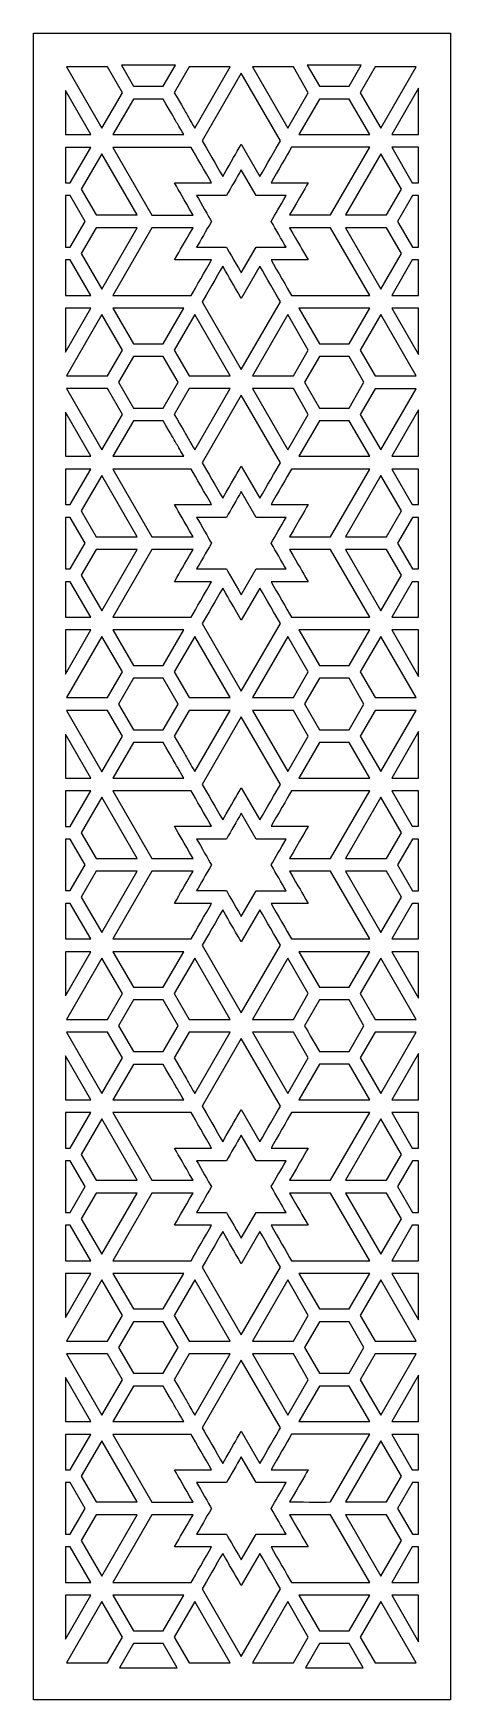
# Model space of a CAD drawing. Header units: millimetres. Extents: x -31 to 31, y -125 to 125.
import ezdxf

# ---------------------------------------------------------------- set-up
doc = ezdxf.new("R2010")
doc.units = ezdxf.units.MM
doc.header["$MEASUREMENT"] = 0
doc.layers.add('layer 1', color=7, linetype='Continuous')

msp = doc.modelspace()

# ---------------------------------------------------------------- linework, layer by layer
at = {"layer": 'layer 1', "color": 250}
for points, knots in [([(-31.2209, 125.1165), (-31.2209, 125.1165), (-31.2209, -124.8834), (-31.2209, -124.8834), (-31.2209, -124.8834), (-31.2209, -124.8834), (31.279, -124.8834), (31.279, -124.8834), (31.279, -124.8834), (31.279, -124.8834), (31.279, 125.1165), (31.279, 125.1165), (31.279, 125.1165), (31.279, 125.1165), (-31.2209, 125.1165), (-31.2209, 125.1165)], [0, 0, 0, 0, 0.2, 0.2, 0.2, 0.2, 0.4, 0.4, 0.4, 0.4, 0.6, 0.6, 0.6, 0.6, 1, 1, 1, 1]), ([(-20.1135, 120.0806), (-20.1135, 120.0806), (-17.8783, 116.2106), (-17.8783, 116.2106), (-17.8783, 116.2106), (-17.8783, 116.2106), (-20.9523, 110.8872), (-20.9523, 110.8872), (-20.9523, 110.8872), (-20.9523, 110.8872), (-26.2599, 120.0806), (-26.2599, 120.0806), (-26.2599, 120.0806), (-26.2599, 120.0806), (-20.1135, 120.0806), (-20.1135, 120.0806)], [0, 0, 0, 0, 0.2, 0.2, 0.2, 0.2, 0.4, 0.4, 0.4, 0.4, 0.6, 0.6, 0.6, 0.6, 1, 1, 1, 1]), ([(-9.9551, 120.3233), (-9.9551, 120.3233), (-11.7764, 117.1695), (-11.7764, 117.1695), (-11.7764, 117.1695), (-11.7764, 117.1695), (-16.2198, 117.1695), (-16.2198, 117.1695), (-16.2198, 117.1695), (-16.2198, 117.1695), (-18.0411, 120.3233), (-18.0411, 120.3233), (-18.0411, 120.3233), (-18.0411, 120.3233), (-9.9551, 120.3233), (-9.9551, 120.3233)], [0, 0, 0, 0, 0.2, 0.2, 0.2, 0.2, 0.4, 0.4, 0.4, 0.4, 0.6, 0.6, 0.6, 0.6, 1, 1, 1, 1]), ([(-1.7364, 120.0806), (-1.7364, 120.0806), (-7.0425, 110.8886), (-7.0425, 110.8886), (-7.0425, 110.8886), (-8.4292, 113.2903), (-7.6863, 112.0041), (-10.1148, 116.2124), (-10.1148, 116.2124), (-10.1148, 116.2124), (-7.8828, 120.0806), (-7.8828, 120.0806), (-7.8828, 120.0806), (-7.8828, 120.0806), (-1.7364, 120.0806), (-1.7364, 120.0806)], [0, 0, 0, 0, 0.2, 0.2, 0.2, 0.2, 0.4, 0.4, 0.4, 0.4, 0.6, 0.6, 0.6, 0.6, 1, 1, 1, 1]), ([(7.7336, 120.0806), (7.7336, 120.0806), (9.9653, 116.2138), (9.9653, 116.2138), (9.9653, 116.2138), (9.9653, 116.2138), (6.8929, 110.8904), (6.8929, 110.8904), (6.8929, 110.8904), (6.8929, 110.8904), (1.5869, 120.0806), (1.5869, 120.0806), (1.5869, 120.0806), (1.5869, 120.0806), (7.7336, 120.0806), (7.7336, 120.0806)], [0, 0, 0, 0, 0.2, 0.2, 0.2, 0.2, 0.4, 0.4, 0.4, 0.4, 0.6, 0.6, 0.6, 0.6, 1, 1, 1, 1]), ([(17.8901, 120.3233), (17.8901, 120.3233), (16.0704, 117.1727), (16.0704, 117.1727), (16.0704, 117.1727), (16.0704, 117.1727), (11.6272, 117.1709), (11.6272, 117.1709), (11.6272, 117.1709), (11.6272, 117.1709), (9.8072, 120.3233), (9.8072, 120.3233), (9.8072, 120.3233), (9.8072, 120.3233), (17.8901, 120.3233), (17.8901, 120.3233)], [0, 0, 0, 0, 0.2, 0.2, 0.2, 0.2, 0.4, 0.4, 0.4, 0.4, 0.6, 0.6, 0.6, 0.6, 1, 1, 1, 1]), ([(26.1091, 120.0774), (26.1091, 120.0774), (20.8043, 110.8904), (20.8043, 110.8904), (20.8043, 110.8904), (20.8043, 110.8904), (17.732, 116.2138), (17.732, 116.2138), (17.732, 116.2138), (17.732, 116.2138), (19.9626, 120.0774), (19.9626, 120.0774), (19.9626, 120.0774), (19.9626, 120.0774), (26.1091, 120.0774), (26.1091, 120.0774)], [0, 0, 0, 0, 0.2, 0.2, 0.2, 0.2, 0.4, 0.4, 0.4, 0.4, 0.6, 0.6, 0.6, 0.6, 1, 1, 1, 1]), ([(5.7873, 108.9716), (5.0923, 107.7701), (3.6608, 105.2886), (2.7117, 103.6479), (2.7117, 103.6479), (2.7117, 103.6479), (-0.0747, 108.4746), (-0.0747, 108.4746), (-0.0747, 108.4746), (-0.9934, 106.8832), (-1.3193, 106.3226), (-2.8611, 103.6479), (-2.8611, 103.6479), (-3.7895, 105.2537), (-5.2482, 107.7828), (-5.9352, 108.9716), (-5.9352, 108.9716), (-5.9352, 108.9716), (-0.0747, 119.1235), (-0.0747, 119.1235), (-0.0747, 119.1235), (-0.0747, 119.1235), (5.7873, 108.9716), (5.7873, 108.9716)], [0, 0, 0, 0, 0.14285714, 0.14285714, 0.14285714, 0.14285714, 0.28571429, 0.28571429, 0.28571429, 0.28571429, 0.42857143, 0.42857143, 0.42857143, 0.42857143, 0.57142857, 0.57142857, 0.57142857, 0.57142857, 0.71428571, 0.71428571, 0.71428571, 0.71428571, 1, 1, 1, 1]), ([(-26.4278, 116.5384), (-26.4278, 116.5384), (-22.6107, 109.927), (-22.6107, 109.927), (-22.6107, 109.927), (-22.6107, 109.927), (-26.4278, 109.927), (-26.4278, 109.927), (-26.4278, 109.927), (-26.4278, 109.927), (-26.4278, 116.5384), (-26.4278, 116.5384)], [0, 0, 0, 0, 0.25, 0.25, 0.25, 0.25, 0.5, 0.5, 0.5, 0.5, 1, 1, 1, 1]), ([(-19.3146, 109.9287), (-19.3146, 109.9287), (-16.2421, 115.2521), (-16.2421, 115.2521), (-16.2421, 115.2521), (-16.2421, 115.2521), (-11.7764, 115.2521), (-11.7764, 115.2521), (-11.7764, 115.2521), (-9.4086, 111.1525), (-10.0782, 112.3124), (-8.7025, 109.9287), (-8.7025, 109.9287), (-10.6549, 109.9287), (-8.6369, 109.9287), (-19.3146, 109.9287)], [0, 0, 0, 0, 0.2, 0.2, 0.2, 0.2, 0.4, 0.4, 0.4, 0.4, 0.6, 0.6, 0.6, 0.6, 1, 1, 1, 1]), ([(8.5545, 109.9319), (8.5545, 109.9319), (11.6286, 115.2539), (11.6286, 115.2539), (11.6286, 115.2539), (11.6286, 115.2539), (16.0926, 115.2553), (16.0926, 115.2553), (16.0926, 115.2553), (16.0926, 115.2553), (19.1668, 109.9319), (19.1668, 109.9319), (19.1668, 109.9319), (19.1668, 109.9319), (8.5545, 109.9319), (8.5545, 109.9319)], [0, 0, 0, 0, 0.2, 0.2, 0.2, 0.2, 0.4, 0.4, 0.4, 0.4, 0.6, 0.6, 0.6, 0.6, 1, 1, 1, 1]), ([(26.4858, 109.9301), (26.4858, 109.9301), (22.4645, 109.9301), (22.4645, 109.9301), (22.4645, 109.9301), (22.4645, 109.9301), (26.4858, 116.8978), (26.4858, 116.8978), (26.4858, 116.8978), (26.4858, 116.8978), (26.4858, 109.9301), (26.4858, 109.9301)], [0, 0, 0, 0, 0.25, 0.25, 0.25, 0.25, 0.5, 0.5, 0.5, 0.5, 1, 1, 1, 1]), ([(-26.4278, 108.0096), (-26.4278, 108.0096), (-22.6139, 108.0096), (-22.6139, 108.0096), (-22.6139, 108.0096), (-22.6139, 108.0096), (-25.6864, 102.6862), (-25.6864, 102.6862), (-25.6864, 102.6862), (-25.6864, 102.6862), (-26.4278, 102.6862), (-26.4278, 102.6862), (-26.4278, 102.6862), (-26.4278, 102.6862), (-26.4278, 108.0096), (-26.4278, 108.0096)], [0, 0, 0, 0, 0.2, 0.2, 0.2, 0.2, 0.4, 0.4, 0.4, 0.4, 0.6, 0.6, 0.6, 0.6, 1, 1, 1, 1]), ([(-7.5952, 108.0114), (-6.9083, 106.8211), (-5.448, 104.2934), (-4.5212, 102.6876), (-4.5212, 102.6876), (-4.5212, 102.6876), (-10.0957, 102.6876), (-10.0957, 102.6876), (-10.0957, 102.6876), (-9.2776, 101.2687), (-8.7984, 100.4379), (-7.3093, 97.8591), (-7.3093, 97.8591), (-7.3093, 97.8591), (-13.4557, 97.8591), (-13.4557, 97.8591), (-13.4557, 97.8591), (-13.4557, 97.8591), (-19.3178, 108.0114), (-19.3178, 108.0114), (-19.3178, 108.0114), (-8.6274, 108.0114), (-10.9824, 108.0114), (-7.5952, 108.0114)], [0, 0, 0, 0, 0.14285714, 0.14285714, 0.14285714, 0.14285714, 0.28571429, 0.28571429, 0.28571429, 0.28571429, 0.42857143, 0.42857143, 0.42857143, 0.42857143, 0.57142857, 0.57142857, 0.57142857, 0.57142857, 0.71428571, 0.71428571, 0.71428571, 0.71428571, 1, 1, 1, 1]), ([(19.1682, 108.0145), (19.1682, 108.0145), (13.3078, 97.8623), (13.3078, 97.8623), (13.3078, 97.8623), (11.7037, 97.8609), (8.4268, 97.8623), (7.1614, 97.8641), (7.1614, 97.8641), (8.5707, 100.3021), (9.9416, 102.6795), (9.9462, 102.6894), (9.9462, 102.6894), (5.2842, 102.6908), (6.4519, 102.6908), (4.3734, 102.6908), (4.3734, 102.6908), (5.3223, 104.3315), (6.7539, 106.813), (7.4475, 108.0145), (7.4475, 108.0145), (9.3504, 108.0145), (8.0257, 108.0145), (19.1682, 108.0145)], [0, 0, 0, 0, 0.14285714, 0.14285714, 0.14285714, 0.14285714, 0.28571429, 0.28571429, 0.28571429, 0.28571429, 0.42857143, 0.42857143, 0.42857143, 0.42857143, 0.57142857, 0.57142857, 0.57142857, 0.57142857, 0.71428571, 0.71428571, 0.71428571, 0.71428571, 1, 1, 1, 1]), ([(26.4858, 102.6894), (26.4858, 102.6894), (25.54, 102.6894), (25.54, 102.6894), (25.54, 102.6894), (25.54, 102.6894), (22.4659, 108.0128), (22.4659, 108.0128), (22.4659, 108.0128), (22.4659, 108.0128), (26.4858, 108.0128), (26.4858, 108.0128), (26.4858, 108.0128), (26.4858, 108.0128), (26.4858, 102.6894), (26.4858, 102.6894)], [0, 0, 0, 0, 0.2, 0.2, 0.2, 0.2, 0.4, 0.4, 0.4, 0.4, 0.6, 0.6, 0.6, 0.6, 1, 1, 1, 1]), ([(-15.6717, 97.8623), (-15.6717, 97.8623), (-21.8199, 97.8641), (-21.8199, 97.8641), (-21.8199, 97.8641), (-21.8199, 97.8641), (-24.0502, 101.7273), (-24.0502, 101.7273), (-24.0502, 101.7273), (-24.0502, 101.7273), (-20.9763, 107.0511), (-20.9763, 107.0511), (-20.9763, 107.0511), (-20.9763, 107.0511), (-15.6717, 97.8623), (-15.6717, 97.8623)], [0, 0, 0, 0, 0.2, 0.2, 0.2, 0.2, 0.4, 0.4, 0.4, 0.4, 0.6, 0.6, 0.6, 0.6, 1, 1, 1, 1]), ([(15.5222, 97.8623), (15.5222, 97.8623), (20.8283, 107.0543), (20.8283, 107.0543), (20.8283, 107.0543), (20.8283, 107.0543), (23.9007, 101.7305), (23.9007, 101.7305), (23.9007, 101.7305), (23.9007, 101.7305), (21.6672, 97.8623), (21.6672, 97.8623), (21.6672, 97.8623), (21.6672, 97.8623), (15.5222, 97.8623), (15.5222, 97.8623)], [0, 0, 0, 0, 0.2, 0.2, 0.2, 0.2, 0.4, 0.4, 0.4, 0.4, 0.6, 0.6, 0.6, 0.6, 1, 1, 1, 1]), ([(6.6276, 100.7734), (5.6818, 99.1344), (5.0652, 98.0683), (4.391, 96.9006), (4.391, 96.9006), (5.1452, 95.5954), (5.9154, 94.2629), (6.6262, 93.0324), (6.6262, 93.0324), (6.6262, 93.0324), (2.1573, 93.031), (2.1573, 93.031), (2.1573, 93.031), (2.1573, 93.031), (-0.0747, 89.1677), (-0.0747, 89.1677), (-0.0747, 89.1677), (-0.3766, 89.6899), (-2.0063, 92.5135), (-2.3084, 93.0356), (-2.3084, 93.0356), (-2.3084, 93.0356), (-6.7755, 93.0356), (-6.7755, 93.0356), (-6.7755, 93.0356), (-6.1989, 94.0311), (-5.3855, 95.4401), (-4.5419, 96.9006), (-4.5419, 96.9006), (-4.9445, 97.5988), (-6.1317, 99.6551), (-6.7755, 100.7703), (-6.7755, 100.7703), (-6.7755, 100.7703), (-2.3067, 100.7703), (-2.3067, 100.7703), (-2.3067, 100.7703), (-1.5973, 102.0022), (-0.7858, 103.4083), (-0.0747, 104.6416), (-0.0747, 104.6416), (-0.0747, 104.6416), (2.1589, 100.7734), (2.1589, 100.7734), (2.1589, 100.7734), (2.1589, 100.7734), (6.6276, 100.7734), (6.6276, 100.7734)], [0, 0, 0, 0, 0.07692308, 0.07692308, 0.07692308, 0.07692308, 0.15384615, 0.15384615, 0.15384615, 0.15384615, 0.23076923, 0.23076923, 0.23076923, 0.23076923, 0.30769231, 0.30769231, 0.30769231, 0.30769231, 0.38461538, 0.38461538, 0.38461538, 0.38461538, 0.46153846, 0.46153846, 0.46153846, 0.46153846, 0.53846154, 0.53846154, 0.53846154, 0.53846154, 0.61538462, 0.61538462, 0.61538462, 0.61538462, 0.69230769, 0.69230769, 0.69230769, 0.69230769, 0.76923077, 0.76923077, 0.76923077, 0.76923077, 0.84615385, 0.84615385, 0.84615385, 0.84615385, 1, 1, 1, 1]), ([(-26.4278, 100.7688), (-26.4278, 100.7688), (-25.7087, 100.7688), (-25.7087, 100.7688), (-25.7087, 100.7688), (-25.7087, 100.7688), (-23.4782, 96.9024), (-23.4782, 96.9024), (-23.4782, 96.9024), (-23.4782, 96.9024), (-25.7104, 93.0374), (-25.7104, 93.0374), (-25.7104, 93.0374), (-25.7104, 93.0356), (-25.7104, 93.0356), (-25.7104, 93.0356), (-25.7104, 93.0356), (-25.7104, 93.0356), (-26.4278, 93.0356), (-26.4278, 93.0356), (-26.4278, 93.0356), (-26.4278, 93.0356), (-26.4278, 100.7688), (-26.4278, 100.7688)], [0, 0, 0, 0, 0.14285714, 0.14285714, 0.14285714, 0.14285714, 0.28571429, 0.28571429, 0.28571429, 0.28571429, 0.42857143, 0.42857143, 0.42857143, 0.42857143, 0.57142857, 0.57142857, 0.57142857, 0.57142857, 0.71428571, 0.71428571, 0.71428571, 0.71428571, 1, 1, 1, 1]), ([(26.4858, 93.0324), (26.4858, 93.0324), (25.5594, 93.0324), (25.5594, 93.0324), (25.5594, 93.0324), (25.5594, 93.0324), (25.5594, 93.0324), (25.5594, 93.0342), (25.5594, 93.0342), (25.5594, 93.0342), (23.3271, 96.9024), (23.3271, 96.9024), (23.3271, 96.9024), (23.3271, 96.9024), (25.5626, 100.772), (25.5626, 100.772), (25.5626, 100.772), (25.5626, 100.772), (26.4858, 100.772), (26.4858, 100.772), (26.4858, 100.772), (26.4858, 100.772), (26.4858, 93.0324), (26.4858, 93.0324)], [0, 0, 0, 0, 0.14285714, 0.14285714, 0.14285714, 0.14285714, 0.28571429, 0.28571429, 0.28571429, 0.28571429, 0.42857143, 0.42857143, 0.42857143, 0.42857143, 0.57142857, 0.57142857, 0.57142857, 0.57142857, 0.71428571, 0.71428571, 0.71428571, 0.71428571, 1, 1, 1, 1]), ([(-21.8182, 95.9421), (-21.8182, 95.9421), (-15.6717, 95.9421), (-15.6717, 95.9421), (-15.6717, 95.9421), (-15.6717, 95.9421), (-20.9763, 86.7551), (-20.9763, 86.7551), (-20.9763, 86.7551), (-20.9763, 86.7551), (-24.0487, 92.0789), (-24.0487, 92.0789), (-24.0487, 92.0789), (-24.0487, 92.0789), (-21.8182, 95.9421), (-21.8182, 95.9421)], [0, 0, 0, 0, 0.2, 0.2, 0.2, 0.2, 0.4, 0.4, 0.4, 0.4, 0.6, 0.6, 0.6, 0.6, 1, 1, 1, 1]), ([(-4.5227, 91.1183), (-5.4511, 89.511), (-6.9114, 86.9833), (-7.5969, 85.7948), (-7.5969, 85.7948), (-10.9201, 85.7948), (-8.5379, 85.7948), (-19.3163, 85.7948), (-19.3163, 85.7948), (-19.3163, 85.7948), (-13.4589, 95.9421), (-13.4589, 95.9421), (-13.4589, 95.9421), (-13.4589, 95.9421), (-7.3093, 95.9421), (-7.3093, 95.9421), (-7.3093, 95.9421), (-8.8159, 93.3344), (-9.07, 92.8934), (-10.0942, 91.1183), (-10.0942, 91.1183), (-6.1572, 91.1168), (-7.4115, 91.1183), (-4.5227, 91.1183)], [0, 0, 0, 0, 0.14285714, 0.14285714, 0.14285714, 0.14285714, 0.28571429, 0.28571429, 0.28571429, 0.28571429, 0.42857143, 0.42857143, 0.42857143, 0.42857143, 0.57142857, 0.57142857, 0.57142857, 0.57142857, 0.71428571, 0.71428571, 0.71428571, 0.71428571, 1, 1, 1, 1]), ([(7.4507, 85.7899), (6.7571, 86.9915), (5.3241, 89.4729), (4.3748, 91.1137), (4.3748, 91.1137), (4.9918, 91.1137), (9.3549, 91.1154), (9.9462, 91.1154), (9.9462, 91.1154), (8.9574, 92.8296), (8.6011, 93.4462), (7.1564, 95.9467), (7.1564, 95.9467), (8.4187, 95.9453), (11.6988, 95.9453), (13.3064, 95.9453), (13.3064, 95.9453), (13.3064, 95.9453), (19.1682, 85.7917), (19.1682, 85.7917), (19.1682, 85.7917), (6.9155, 85.7899), (9.3006, 85.7899), (7.4507, 85.7899)], [0, 0, 0, 0, 0.14285714, 0.14285714, 0.14285714, 0.14285714, 0.28571429, 0.28571429, 0.28571429, 0.28571429, 0.42857143, 0.42857143, 0.42857143, 0.42857143, 0.57142857, 0.57142857, 0.57142857, 0.57142857, 0.71428571, 0.71428571, 0.71428571, 0.71428571, 1, 1, 1, 1]), ([(15.519, 95.9453), (15.519, 95.9453), (21.6655, 95.9453), (21.6655, 95.9453), (21.6655, 95.9453), (21.6655, 95.9453), (23.9007, 92.0757), (23.9007, 92.0757), (23.9007, 92.0757), (23.9007, 92.0757), (20.8269, 86.7519), (20.8269, 86.7519), (20.8269, 86.7519), (20.8269, 86.7519), (15.519, 95.9453), (15.519, 95.9453)], [0, 0, 0, 0, 0.2, 0.2, 0.2, 0.2, 0.4, 0.4, 0.4, 0.4, 0.6, 0.6, 0.6, 0.6, 1, 1, 1, 1]), ([(-26.4278, 91.1183), (-26.4278, 91.1183), (-25.6864, 91.1183), (-25.6864, 91.1183), (-25.6864, 91.1183), (-25.6864, 91.1183), (-22.6123, 85.7948), (-22.6123, 85.7948), (-22.6123, 85.7948), (-22.6123, 85.7948), (-26.4278, 85.7948), (-26.4278, 85.7948), (-26.4278, 85.7948), (-26.4278, 85.7948), (-26.4278, 91.1183), (-26.4278, 91.1183)], [0, 0, 0, 0, 0.2, 0.2, 0.2, 0.2, 0.4, 0.4, 0.4, 0.4, 0.6, 0.6, 0.6, 0.6, 1, 1, 1, 1]), ([(-0.0747, 74.6859), (-0.0747, 74.6859), (-5.9352, 84.8377), (-5.9352, 84.8377), (-5.9352, 84.8377), (-5.2482, 86.0266), (-3.7895, 88.5543), (-2.8611, 90.1598), (-2.8611, 90.1598), (-1.6532, 88.0653), (-1.4902, 87.7873), (-0.0747, 85.3348), (-0.0747, 85.3348), (-0.0747, 85.3348), (2.7133, 90.1598), (2.7133, 90.1598), (2.7133, 90.1598), (3.6592, 88.5204), (5.0923, 86.0407), (5.7873, 84.8377), (5.7873, 84.8377), (5.7873, 84.8377), (-0.0747, 74.6859), (-0.0747, 74.6859)], [0, 0, 0, 0, 0.14285714, 0.14285714, 0.14285714, 0.14285714, 0.28571429, 0.28571429, 0.28571429, 0.28571429, 0.42857143, 0.42857143, 0.42857143, 0.42857143, 0.57142857, 0.57142857, 0.57142857, 0.57142857, 0.71428571, 0.71428571, 0.71428571, 0.71428571, 1, 1, 1, 1]), ([(26.4858, 85.7917), (26.4858, 85.7917), (22.4659, 85.7917), (22.4659, 85.7917), (22.4659, 85.7917), (22.4659, 85.7917), (25.5386, 91.1154), (25.5386, 91.1154), (25.5386, 91.1154), (25.5386, 91.1154), (26.4858, 91.1154), (26.4858, 91.1154), (26.4858, 91.1154), (26.4858, 91.1154), (26.4858, 85.7917), (26.4858, 85.7917)], [0, 0, 0, 0, 0.2, 0.2, 0.2, 0.2, 0.4, 0.4, 0.4, 0.4, 0.6, 0.6, 0.6, 0.6, 1, 1, 1, 1]), ([(-26.4278, 83.8775), (-26.4278, 83.8775), (-22.6107, 83.8775), (-22.6107, 83.8775), (-22.6107, 83.8775), (-22.6107, 83.8775), (-26.4278, 77.2661), (-26.4278, 77.2661), (-26.4278, 77.2661), (-26.4278, 77.2661), (-26.4278, 83.8775), (-26.4278, 83.8775)], [0, 0, 0, 0, 0.25, 0.25, 0.25, 0.25, 0.5, 0.5, 0.5, 0.5, 1, 1, 1, 1]), ([(-20.9506, 82.9172), (-20.9506, 82.9172), (-17.8783, 77.5938), (-17.8783, 77.5938), (-17.8783, 77.5938), (-17.8783, 77.5938), (-20.1118, 73.7256), (-20.1118, 73.7256), (-20.1118, 73.7256), (-20.1118, 73.7256), (-26.2567, 73.7256), (-26.2567, 73.7256), (-26.2567, 73.7256), (-26.2567, 73.7256), (-20.9506, 82.9172), (-20.9506, 82.9172)], [0, 0, 0, 0, 0.2, 0.2, 0.2, 0.2, 0.4, 0.4, 0.4, 0.4, 0.6, 0.6, 0.6, 0.6, 1, 1, 1, 1]), ([(-8.7041, 83.8775), (-8.7041, 83.8775), (-11.7781, 78.5537), (-11.7781, 78.5537), (-11.7781, 78.5537), (-11.7781, 78.5537), (-16.2405, 78.5537), (-16.2405, 78.5537), (-16.2405, 78.5537), (-16.2405, 78.5537), (-19.3146, 83.8775), (-19.3146, 83.8775), (-19.3146, 83.8775), (-19.3146, 83.8775), (-8.7041, 83.8775), (-8.7041, 83.8775)], [0, 0, 0, 0, 0.2, 0.2, 0.2, 0.2, 0.4, 0.4, 0.4, 0.4, 0.6, 0.6, 0.6, 0.6, 1, 1, 1, 1]), ([(-10.1148, 77.5952), (-10.1148, 77.5952), (-7.0408, 82.919), (-7.0408, 82.919), (-7.0408, 82.919), (-7.0408, 82.919), (-1.7348, 73.7288), (-1.7348, 73.7288), (-1.7348, 73.7288), (-1.7348, 73.7288), (-7.8828, 73.7288), (-7.8828, 73.7288), (-7.8828, 73.7288), (-7.8828, 73.7288), (-10.1148, 77.5952), (-10.1148, 77.5952)], [0, 0, 0, 0, 0.2, 0.2, 0.2, 0.2, 0.4, 0.4, 0.4, 0.4, 0.6, 0.6, 0.6, 0.6, 1, 1, 1, 1]), ([(1.5869, 73.7288), (1.5869, 73.7288), (6.8915, 82.9172), (6.8915, 82.9172), (6.8915, 82.9172), (6.8915, 82.9172), (9.9638, 77.5938), (9.9638, 77.5938), (9.9638, 77.5938), (9.9638, 77.5938), (7.7336, 73.7288), (7.7336, 73.7288), (7.7336, 73.7288), (7.7336, 73.7288), (1.5869, 73.7288), (1.5869, 73.7288)], [0, 0, 0, 0, 0.2, 0.2, 0.2, 0.2, 0.4, 0.4, 0.4, 0.4, 0.6, 0.6, 0.6, 0.6, 1, 1, 1, 1]), ([(11.6318, 78.5505), (11.6318, 78.5505), (8.5577, 83.8729), (8.5577, 83.8729), (8.5577, 83.8729), (9.0851, 83.8729), (18.5437, 83.8743), (19.1653, 83.8743), (19.1653, 83.8743), (19.1653, 83.8743), (16.0926, 78.5505), (16.0926, 78.5505), (16.0926, 78.5505), (16.0926, 78.5505), (11.6318, 78.5505), (11.6318, 78.5505)], [0, 0, 0, 0, 0.2, 0.2, 0.2, 0.2, 0.4, 0.4, 0.4, 0.4, 0.6, 0.6, 0.6, 0.6, 1, 1, 1, 1]), ([(19.9609, 73.727), (19.9609, 73.727), (17.7302, 77.5903), (17.7302, 77.5903), (17.7302, 77.5903), (17.7302, 77.5903), (20.8043, 82.9141), (20.8043, 82.9141), (20.8043, 82.9141), (20.8043, 82.9141), (26.1091, 73.7256), (26.1091, 73.7256), (26.1091, 73.7256), (26.1091, 73.7256), (19.9609, 73.727), (19.9609, 73.727)], [0, 0, 0, 0, 0.2, 0.2, 0.2, 0.2, 0.4, 0.4, 0.4, 0.4, 0.6, 0.6, 0.6, 0.6, 1, 1, 1, 1]), ([(26.4858, 76.9066), (26.4858, 76.9066), (22.4628, 83.8743), (22.4628, 83.8743), (22.4628, 83.8743), (22.4628, 83.8743), (26.4858, 83.8743), (26.4858, 83.8743), (26.4858, 83.8743), (26.4858, 83.8743), (26.4858, 76.9066), (26.4858, 76.9066)], [0, 0, 0, 0, 0.25, 0.25, 0.25, 0.25, 0.5, 0.5, 0.5, 0.5, 1, 1, 1, 1]), ([(-16.2182, 76.6367), (-16.2182, 76.6367), (-11.7749, 76.6367), (-11.7749, 76.6367), (-11.7749, 76.6367), (-11.7749, 76.6367), (-9.5429, 72.7685), (-9.5429, 72.7685), (-9.5429, 72.7685), (-9.5429, 72.7685), (-9.5429, 72.7668), (-9.5429, 72.7668), (-9.5429, 72.7668), (-9.5429, 72.7668), (-11.7764, 68.8971), (-11.7764, 68.8971), (-11.7764, 68.8971), (-11.7764, 68.8971), (-16.2198, 68.8971), (-16.2198, 68.8971), (-16.2198, 68.8971), (-16.2198, 68.8971), (-18.4518, 72.7653), (-18.4518, 72.7653), (-18.4518, 72.7653), (-18.4518, 72.7653), (-16.2166, 76.635), (-16.2166, 76.635), (-16.2166, 76.635), (-16.2166, 76.635), (-16.2182, 76.635), (-16.2182, 76.6367)], [0, 0, 0, 0, 0.11111111, 0.11111111, 0.11111111, 0.11111111, 0.22222222, 0.22222222, 0.22222222, 0.22222222, 0.33333333, 0.33333333, 0.33333333, 0.33333333, 0.44444444, 0.44444444, 0.44444444, 0.44444444, 0.55555556, 0.55555556, 0.55555556, 0.55555556, 0.66666667, 0.66666667, 0.66666667, 0.66666667, 0.77777778, 0.77777778, 0.77777778, 0.77777778, 1, 1, 1, 1]), ([(16.0704, 68.9003), (16.0704, 68.9003), (11.6272, 68.8989), (11.6272, 68.8989), (11.6272, 68.8989), (11.6272, 68.8989), (9.3959, 72.7742), (9.3959, 72.7742), (9.3959, 72.7742), (9.3959, 72.7742), (11.624, 76.6335), (11.624, 76.6335), (11.624, 76.6335), (11.624, 76.6335), (16.0704, 76.6335), (16.0704, 76.6335), (16.0704, 76.6335), (16.0704, 76.6335), (18.3024, 72.7653), (18.3024, 72.7653), (18.3024, 72.7653), (18.3024, 72.7653), (16.0704, 68.9003), (16.0704, 68.9003)], [0, 0, 0, 0, 0.14285714, 0.14285714, 0.14285714, 0.14285714, 0.28571429, 0.28571429, 0.28571429, 0.28571429, 0.42857143, 0.42857143, 0.42857143, 0.42857143, 0.57142857, 0.57142857, 0.57142857, 0.57142857, 0.71428571, 0.71428571, 0.71428571, 0.71428571, 1, 1, 1, 1]), ([(-20.1135, 71.8083), (-20.1135, 71.8083), (-17.8783, 67.9386), (-17.8783, 67.9386), (-17.8783, 67.9386), (-17.8783, 67.9386), (-20.9523, 62.6149), (-20.9523, 62.6149), (-20.9523, 62.6149), (-20.9523, 62.6149), (-26.2599, 71.8083), (-26.2599, 71.8083), (-26.2599, 71.8083), (-26.2599, 71.8083), (-20.1135, 71.8083), (-20.1135, 71.8083)], [0, 0, 0, 0, 0.2, 0.2, 0.2, 0.2, 0.4, 0.4, 0.4, 0.4, 0.6, 0.6, 0.6, 0.6, 1, 1, 1, 1]), ([(-1.7364, 71.8083), (-1.7364, 71.8083), (-7.0425, 62.6166), (-7.0425, 62.6166), (-7.0425, 62.6166), (-8.4292, 65.018), (-7.6863, 63.7318), (-10.1148, 67.94), (-10.1148, 67.94), (-10.1148, 67.94), (-7.8828, 71.8083), (-7.8828, 71.8083), (-7.8828, 71.8083), (-7.8828, 71.8083), (-1.7364, 71.8083), (-1.7364, 71.8083)], [0, 0, 0, 0, 0.2, 0.2, 0.2, 0.2, 0.4, 0.4, 0.4, 0.4, 0.6, 0.6, 0.6, 0.6, 1, 1, 1, 1]), ([(-0.0747, 60.2022), (-0.9934, 58.6108), (-1.3193, 58.0503), (-2.8611, 55.3755), (-2.8611, 55.3755), (-3.7895, 56.9814), (-5.2482, 59.5104), (-5.9352, 60.6993), (-5.9352, 60.6993), (-5.9352, 60.6993), (-0.0747, 70.8512), (-0.0747, 70.8512), (-0.0747, 70.8512), (-0.0747, 70.8512), (5.7873, 60.6993), (5.7873, 60.6993), (5.7873, 60.6993), (5.0923, 59.4977), (3.6608, 57.0166), (2.7117, 55.3755), (2.7117, 55.3755), (2.7117, 55.3755), (-0.0747, 60.2022), (-0.0747, 60.2022)], [0, 0, 0, 0, 0.14285714, 0.14285714, 0.14285714, 0.14285714, 0.28571429, 0.28571429, 0.28571429, 0.28571429, 0.42857143, 0.42857143, 0.42857143, 0.42857143, 0.57142857, 0.57142857, 0.57142857, 0.57142857, 0.71428571, 0.71428571, 0.71428571, 0.71428571, 1, 1, 1, 1]), ([(1.5869, 71.8083), (1.5869, 71.8083), (7.7336, 71.8083), (7.7336, 71.8083), (7.7336, 71.8083), (7.7336, 71.8083), (9.9653, 67.9418), (9.9653, 67.9418), (9.9653, 67.9418), (9.9653, 67.9418), (6.8929, 62.618), (6.8929, 62.618), (6.8929, 62.618), (6.8929, 62.618), (1.5869, 71.8083), (1.5869, 71.8083)], [0, 0, 0, 0, 0.2, 0.2, 0.2, 0.2, 0.4, 0.4, 0.4, 0.4, 0.6, 0.6, 0.6, 0.6, 1, 1, 1, 1]), ([(20.8043, 62.618), (20.8043, 62.618), (17.732, 67.9418), (17.732, 67.9418), (17.732, 67.9418), (17.732, 67.9418), (19.9626, 71.8051), (19.9626, 71.8051), (19.9626, 71.8051), (19.9626, 71.8051), (26.1091, 71.8051), (26.1091, 71.8051), (26.1091, 71.8051), (26.1091, 71.8051), (20.8043, 62.618), (20.8043, 62.618)], [0, 0, 0, 0, 0.2, 0.2, 0.2, 0.2, 0.4, 0.4, 0.4, 0.4, 0.6, 0.6, 0.6, 0.6, 1, 1, 1, 1]), ([(-26.4278, 68.266), (-26.4278, 68.266), (-22.6107, 61.6546), (-22.6107, 61.6546), (-22.6107, 61.6546), (-22.6107, 61.6546), (-26.4278, 61.6546), (-26.4278, 61.6546), (-26.4278, 61.6546), (-26.4278, 61.6546), (-26.4278, 68.266), (-26.4278, 68.266)], [0, 0, 0, 0, 0.25, 0.25, 0.25, 0.25, 0.5, 0.5, 0.5, 0.5, 1, 1, 1, 1]), ([(26.4858, 61.6578), (26.4858, 61.6578), (22.4645, 61.6578), (22.4645, 61.6578), (22.4645, 61.6578), (22.4645, 61.6578), (26.4858, 68.6255), (26.4858, 68.6255), (26.4858, 68.6255), (26.4858, 68.6255), (26.4858, 61.6578), (26.4858, 61.6578)], [0, 0, 0, 0, 0.25, 0.25, 0.25, 0.25, 0.5, 0.5, 0.5, 0.5, 1, 1, 1, 1]), ([(-11.7764, 66.9798), (-9.4086, 62.8802), (-10.0782, 64.0401), (-8.7025, 61.6564), (-8.7025, 61.6564), (-10.6549, 61.6564), (-8.6369, 61.6564), (-19.3146, 61.6564), (-19.3146, 61.6564), (-19.3146, 61.6564), (-16.2421, 66.9798), (-16.2421, 66.9798), (-16.2421, 66.9798), (-16.2421, 66.9798), (-11.7764, 66.9798), (-11.7764, 66.9798)], [0, 0, 0, 0, 0.2, 0.2, 0.2, 0.2, 0.4, 0.4, 0.4, 0.4, 0.6, 0.6, 0.6, 0.6, 1, 1, 1, 1]), ([(8.5545, 61.6595), (8.5545, 61.6595), (11.6286, 66.9815), (11.6286, 66.9815), (11.6286, 66.9815), (11.6286, 66.9815), (16.0926, 66.9833), (16.0926, 66.9833), (16.0926, 66.9833), (16.0926, 66.9833), (19.1668, 61.6595), (19.1668, 61.6595), (19.1668, 61.6595), (19.1668, 61.6595), (8.5545, 61.6595), (8.5545, 61.6595)], [0, 0, 0, 0, 0.2, 0.2, 0.2, 0.2, 0.4, 0.4, 0.4, 0.4, 0.6, 0.6, 0.6, 0.6, 1, 1, 1, 1]), ([(-26.4278, 59.7373), (-26.4278, 59.7373), (-22.6139, 59.7373), (-22.6139, 59.7373), (-22.6139, 59.7373), (-22.6139, 59.7373), (-25.6864, 54.4138), (-25.6864, 54.4138), (-25.6864, 54.4138), (-25.6864, 54.4138), (-26.4278, 54.4138), (-26.4278, 54.4138), (-26.4278, 54.4138), (-26.4278, 54.4138), (-26.4278, 59.7373), (-26.4278, 59.7373)], [0, 0, 0, 0, 0.2, 0.2, 0.2, 0.2, 0.4, 0.4, 0.4, 0.4, 0.6, 0.6, 0.6, 0.6, 1, 1, 1, 1]), ([(-15.6717, 49.5903), (-15.6717, 49.5903), (-21.8199, 49.5917), (-21.8199, 49.5917), (-21.8199, 49.5917), (-21.8199, 49.5917), (-24.0502, 53.455), (-24.0502, 53.455), (-24.0502, 53.455), (-24.0502, 53.455), (-20.9763, 58.7788), (-20.9763, 58.7788), (-20.9763, 58.7788), (-20.9763, 58.7788), (-15.6717, 49.5903), (-15.6717, 49.5903)], [0, 0, 0, 0, 0.2, 0.2, 0.2, 0.2, 0.4, 0.4, 0.4, 0.4, 0.6, 0.6, 0.6, 0.6, 1, 1, 1, 1]), ([(-7.5952, 59.739), (-6.9083, 58.5487), (-5.448, 56.0211), (-4.5212, 54.4153), (-4.5212, 54.4153), (-4.5212, 54.4153), (-10.0957, 54.4153), (-10.0957, 54.4153), (-10.0957, 54.4153), (-9.2776, 52.9967), (-8.7984, 52.1659), (-7.3093, 49.5871), (-7.3093, 49.5871), (-7.3093, 49.5871), (-13.4557, 49.5871), (-13.4557, 49.5871), (-13.4557, 49.5871), (-13.4557, 49.5871), (-19.3178, 59.739), (-19.3178, 59.739), (-19.3178, 59.739), (-8.6274, 59.739), (-10.9824, 59.739), (-7.5952, 59.739)], [0, 0, 0, 0, 0.14285714, 0.14285714, 0.14285714, 0.14285714, 0.28571429, 0.28571429, 0.28571429, 0.28571429, 0.42857143, 0.42857143, 0.42857143, 0.42857143, 0.57142857, 0.57142857, 0.57142857, 0.57142857, 0.71428571, 0.71428571, 0.71428571, 0.71428571, 1, 1, 1, 1]), ([(7.1614, 49.5917), (8.5707, 52.0301), (9.9416, 54.4075), (9.9462, 54.417), (9.9462, 54.417), (5.2842, 54.4188), (6.4519, 54.4188), (4.3734, 54.4188), (4.3734, 54.4188), (5.3223, 56.0595), (6.7539, 58.5406), (7.4475, 59.7422), (7.4475, 59.7422), (9.3504, 59.7422), (8.0257, 59.7422), (19.1682, 59.7422), (19.1682, 59.7422), (19.1682, 59.7422), (13.3078, 49.5903), (13.3078, 49.5903), (13.3078, 49.5903), (11.7037, 49.5885), (8.4268, 49.5903), (7.1614, 49.5917)], [0, 0, 0, 0, 0.14285714, 0.14285714, 0.14285714, 0.14285714, 0.28571429, 0.28571429, 0.28571429, 0.28571429, 0.42857143, 0.42857143, 0.42857143, 0.42857143, 0.57142857, 0.57142857, 0.57142857, 0.57142857, 0.71428571, 0.71428571, 0.71428571, 0.71428571, 1, 1, 1, 1]), ([(15.5222, 49.5903), (15.5222, 49.5903), (20.8283, 58.7819), (20.8283, 58.7819), (20.8283, 58.7819), (20.8283, 58.7819), (23.9007, 53.4582), (23.9007, 53.4582), (23.9007, 53.4582), (23.9007, 53.4582), (21.6672, 49.5903), (21.6672, 49.5903), (21.6672, 49.5903), (21.6672, 49.5903), (15.5222, 49.5903), (15.5222, 49.5903)], [0, 0, 0, 0, 0.2, 0.2, 0.2, 0.2, 0.4, 0.4, 0.4, 0.4, 0.6, 0.6, 0.6, 0.6, 1, 1, 1, 1]), ([(26.4858, 54.417), (26.4858, 54.417), (25.54, 54.417), (25.54, 54.417), (25.54, 54.417), (25.54, 54.417), (22.4659, 59.7408), (22.4659, 59.7408), (22.4659, 59.7408), (22.4659, 59.7408), (26.4858, 59.7408), (26.4858, 59.7408), (26.4858, 59.7408), (26.4858, 59.7408), (26.4858, 54.417), (26.4858, 54.417)], [0, 0, 0, 0, 0.2, 0.2, 0.2, 0.2, 0.4, 0.4, 0.4, 0.4, 0.6, 0.6, 0.6, 0.6, 1, 1, 1, 1]), ([(6.6262, 44.7604), (6.6262, 44.7604), (2.1573, 44.7587), (2.1573, 44.7587), (2.1573, 44.7587), (2.1573, 44.7587), (-0.0747, 40.8954), (-0.0747, 40.8954), (-0.0747, 40.8954), (-0.3766, 41.4179), (-2.0063, 44.2411), (-2.3084, 44.7636), (-2.3084, 44.7636), (-2.3084, 44.7636), (-6.7755, 44.7636), (-6.7755, 44.7636), (-6.7755, 44.7636), (-6.1989, 45.7588), (-5.3855, 47.1681), (-4.5419, 48.6283), (-4.5419, 48.6283), (-4.9445, 49.3268), (-6.1317, 51.3828), (-6.7755, 52.4983), (-6.7755, 52.4983), (-6.7755, 52.4983), (-2.3067, 52.4983), (-2.3067, 52.4983), (-2.3067, 52.4983), (-1.5973, 53.7298), (-0.7858, 55.136), (-0.0747, 56.3693), (-0.0747, 56.3693), (-0.0747, 56.3693), (2.1589, 52.5014), (2.1589, 52.5014), (2.1589, 52.5014), (2.1589, 52.5014), (6.6276, 52.5014), (6.6276, 52.5014), (6.6276, 52.5014), (5.6818, 50.8621), (5.0652, 49.7963), (4.391, 48.6283), (4.391, 48.6283), (5.1452, 47.323), (5.9154, 45.9906), (6.6262, 44.7604)], [0, 0, 0, 0, 0.07692308, 0.07692308, 0.07692308, 0.07692308, 0.15384615, 0.15384615, 0.15384615, 0.15384615, 0.23076923, 0.23076923, 0.23076923, 0.23076923, 0.30769231, 0.30769231, 0.30769231, 0.30769231, 0.38461538, 0.38461538, 0.38461538, 0.38461538, 0.46153846, 0.46153846, 0.46153846, 0.46153846, 0.53846154, 0.53846154, 0.53846154, 0.53846154, 0.61538462, 0.61538462, 0.61538462, 0.61538462, 0.69230769, 0.69230769, 0.69230769, 0.69230769, 0.76923077, 0.76923077, 0.76923077, 0.76923077, 0.84615385, 0.84615385, 0.84615385, 0.84615385, 1, 1, 1, 1]), ([(-26.4278, 52.4965), (-26.4278, 52.4965), (-25.7087, 52.4965), (-25.7087, 52.4965), (-25.7087, 52.4965), (-25.7087, 52.4965), (-23.4782, 48.63), (-23.4782, 48.63), (-23.4782, 48.63), (-23.4782, 48.63), (-25.7104, 44.765), (-25.7104, 44.765), (-25.7104, 44.765), (-25.7104, 44.7636), (-25.7104, 44.7636), (-25.7104, 44.7636), (-25.7104, 44.7636), (-25.7104, 44.7636), (-26.4278, 44.7636), (-26.4278, 44.7636), (-26.4278, 44.7636), (-26.4278, 44.7636), (-26.4278, 52.4965), (-26.4278, 52.4965)], [0, 0, 0, 0, 0.14285714, 0.14285714, 0.14285714, 0.14285714, 0.28571429, 0.28571429, 0.28571429, 0.28571429, 0.42857143, 0.42857143, 0.42857143, 0.42857143, 0.57142857, 0.57142857, 0.57142857, 0.57142857, 0.71428571, 0.71428571, 0.71428571, 0.71428571, 1, 1, 1, 1]), ([(26.4858, 44.7604), (26.4858, 44.7604), (25.5594, 44.7604), (25.5594, 44.7604), (25.5594, 44.7604), (25.5594, 44.7604), (25.5594, 44.7618), (25.5594, 44.7618), (25.5594, 44.7618), (25.5594, 44.7618), (23.3271, 48.63), (23.3271, 48.63), (23.3271, 48.63), (23.3271, 48.63), (25.5626, 52.4997), (25.5626, 52.4997), (25.5626, 52.4997), (25.5626, 52.4997), (26.4858, 52.4997), (26.4858, 52.4997), (26.4858, 52.4997), (26.4858, 52.4997), (26.4858, 44.7604), (26.4858, 44.7604)], [0, 0, 0, 0, 0.14285714, 0.14285714, 0.14285714, 0.14285714, 0.28571429, 0.28571429, 0.28571429, 0.28571429, 0.42857143, 0.42857143, 0.42857143, 0.42857143, 0.57142857, 0.57142857, 0.57142857, 0.57142857, 0.71428571, 0.71428571, 0.71428571, 0.71428571, 1, 1, 1, 1]), ([(-21.8182, 47.6698), (-21.8182, 47.6698), (-15.6717, 47.6698), (-15.6717, 47.6698), (-15.6717, 47.6698), (-15.6717, 47.6698), (-20.9763, 38.4827), (-20.9763, 38.4827), (-20.9763, 38.4827), (-20.9763, 38.4827), (-24.0487, 43.8065), (-24.0487, 43.8065), (-24.0487, 43.8065), (-24.0487, 43.8065), (-21.8182, 47.6698), (-21.8182, 47.6698)], [0, 0, 0, 0, 0.2, 0.2, 0.2, 0.2, 0.4, 0.4, 0.4, 0.4, 0.6, 0.6, 0.6, 0.6, 1, 1, 1, 1]), ([(-7.3093, 47.6698), (-8.8159, 45.0624), (-9.07, 44.6214), (-10.0942, 42.8463), (-10.0942, 42.8463), (-6.1572, 42.8445), (-7.4115, 42.8463), (-4.5227, 42.8463), (-4.5227, 42.8463), (-5.4511, 41.239), (-6.9114, 38.7113), (-7.5969, 37.5225), (-7.5969, 37.5225), (-10.9201, 37.5225), (-8.5379, 37.5225), (-19.3163, 37.5225), (-19.3163, 37.5225), (-19.3163, 37.5225), (-13.4589, 47.6698), (-13.4589, 47.6698), (-13.4589, 47.6698), (-13.4589, 47.6698), (-7.3093, 47.6698), (-7.3093, 47.6698)], [0, 0, 0, 0, 0.14285714, 0.14285714, 0.14285714, 0.14285714, 0.28571429, 0.28571429, 0.28571429, 0.28571429, 0.42857143, 0.42857143, 0.42857143, 0.42857143, 0.57142857, 0.57142857, 0.57142857, 0.57142857, 0.71428571, 0.71428571, 0.71428571, 0.71428571, 1, 1, 1, 1]), ([(7.4507, 37.5179), (6.7571, 38.7191), (5.3241, 41.2005), (4.3748, 42.8413), (4.3748, 42.8413), (4.9918, 42.8413), (9.3549, 42.8431), (9.9462, 42.8431), (9.9462, 42.8431), (8.9574, 44.5572), (8.6011, 45.1742), (7.1564, 47.6747), (7.1564, 47.6747), (8.4187, 47.673), (11.6988, 47.673), (13.3064, 47.673), (13.3064, 47.673), (13.3064, 47.673), (19.1682, 37.5193), (19.1682, 37.5193), (19.1682, 37.5193), (6.9155, 37.5179), (9.3006, 37.5179), (7.4507, 37.5179)], [0, 0, 0, 0, 0.14285714, 0.14285714, 0.14285714, 0.14285714, 0.28571429, 0.28571429, 0.28571429, 0.28571429, 0.42857143, 0.42857143, 0.42857143, 0.42857143, 0.57142857, 0.57142857, 0.57142857, 0.57142857, 0.71428571, 0.71428571, 0.71428571, 0.71428571, 1, 1, 1, 1]), ([(15.519, 47.673), (15.519, 47.673), (21.6655, 47.673), (21.6655, 47.673), (21.6655, 47.673), (21.6655, 47.673), (23.9007, 43.8033), (23.9007, 43.8033), (23.9007, 43.8033), (23.9007, 43.8033), (20.8269, 38.4796), (20.8269, 38.4796), (20.8269, 38.4796), (20.8269, 38.4796), (15.519, 47.673), (15.519, 47.673)], [0, 0, 0, 0, 0.2, 0.2, 0.2, 0.2, 0.4, 0.4, 0.4, 0.4, 0.6, 0.6, 0.6, 0.6, 1, 1, 1, 1]), ([(-26.4278, 42.8463), (-26.4278, 42.8463), (-25.6864, 42.8463), (-25.6864, 42.8463), (-25.6864, 42.8463), (-25.6864, 42.8463), (-22.6123, 37.5225), (-22.6123, 37.5225), (-22.6123, 37.5225), (-22.6123, 37.5225), (-26.4278, 37.5225), (-26.4278, 37.5225), (-26.4278, 37.5225), (-26.4278, 37.5225), (-26.4278, 42.8463), (-26.4278, 42.8463)], [0, 0, 0, 0, 0.2, 0.2, 0.2, 0.2, 0.4, 0.4, 0.4, 0.4, 0.6, 0.6, 0.6, 0.6, 1, 1, 1, 1]), ([(26.4858, 37.5193), (26.4858, 37.5193), (22.4659, 37.5193), (22.4659, 37.5193), (22.4659, 37.5193), (22.4659, 37.5193), (25.5386, 42.8431), (25.5386, 42.8431), (25.5386, 42.8431), (25.5386, 42.8431), (26.4858, 42.8431), (26.4858, 42.8431), (26.4858, 42.8431), (26.4858, 42.8431), (26.4858, 37.5193), (26.4858, 37.5193)], [0, 0, 0, 0, 0.2, 0.2, 0.2, 0.2, 0.4, 0.4, 0.4, 0.4, 0.6, 0.6, 0.6, 0.6, 1, 1, 1, 1]), ([(-0.0747, 26.4135), (-0.0747, 26.4135), (-5.9352, 36.5654), (-5.9352, 36.5654), (-5.9352, 36.5654), (-5.2482, 37.7543), (-3.7895, 40.2819), (-2.8611, 41.8874), (-2.8611, 41.8874), (-1.6532, 39.793), (-1.4902, 39.515), (-0.0747, 37.0625), (-0.0747, 37.0625), (-0.0747, 37.0625), (2.7133, 41.8874), (2.7133, 41.8874), (2.7133, 41.8874), (3.6592, 40.2484), (5.0923, 37.7687), (5.7873, 36.5654), (5.7873, 36.5654), (5.7873, 36.5654), (-0.0747, 26.4135), (-0.0747, 26.4135)], [0, 0, 0, 0, 0.14285714, 0.14285714, 0.14285714, 0.14285714, 0.28571429, 0.28571429, 0.28571429, 0.28571429, 0.42857143, 0.42857143, 0.42857143, 0.42857143, 0.57142857, 0.57142857, 0.57142857, 0.57142857, 0.71428571, 0.71428571, 0.71428571, 0.71428571, 1, 1, 1, 1]), ([(-26.4278, 35.6055), (-26.4278, 35.6055), (-22.6107, 35.6055), (-22.6107, 35.6055), (-22.6107, 35.6055), (-22.6107, 35.6055), (-26.4278, 28.9937), (-26.4278, 28.9937), (-26.4278, 28.9937), (-26.4278, 28.9937), (-26.4278, 35.6055), (-26.4278, 35.6055)], [0, 0, 0, 0, 0.25, 0.25, 0.25, 0.25, 0.5, 0.5, 0.5, 0.5, 1, 1, 1, 1]), ([(-8.7041, 35.6055), (-8.7041, 35.6055), (-11.7781, 30.2817), (-11.7781, 30.2817), (-11.7781, 30.2817), (-11.7781, 30.2817), (-16.2405, 30.2817), (-16.2405, 30.2817), (-16.2405, 30.2817), (-16.2405, 30.2817), (-19.3146, 35.6055), (-19.3146, 35.6055), (-19.3146, 35.6055), (-19.3146, 35.6055), (-8.7041, 35.6055), (-8.7041, 35.6055)], [0, 0, 0, 0, 0.2, 0.2, 0.2, 0.2, 0.4, 0.4, 0.4, 0.4, 0.6, 0.6, 0.6, 0.6, 1, 1, 1, 1]), ([(11.6318, 30.2785), (11.6318, 30.2785), (8.5577, 35.6006), (8.5577, 35.6006), (8.5577, 35.6006), (9.0851, 35.6006), (18.5437, 35.602), (19.1653, 35.602), (19.1653, 35.602), (19.1653, 35.602), (16.0926, 30.2785), (16.0926, 30.2785), (16.0926, 30.2785), (16.0926, 30.2785), (11.6318, 30.2785), (11.6318, 30.2785)], [0, 0, 0, 0, 0.2, 0.2, 0.2, 0.2, 0.4, 0.4, 0.4, 0.4, 0.6, 0.6, 0.6, 0.6, 1, 1, 1, 1]), ([(26.4858, 28.6343), (26.4858, 28.6343), (22.4628, 35.602), (22.4628, 35.602), (22.4628, 35.602), (22.4628, 35.602), (26.4858, 35.602), (26.4858, 35.602), (26.4858, 35.602), (26.4858, 35.602), (26.4858, 28.6343), (26.4858, 28.6343)], [0, 0, 0, 0, 0.25, 0.25, 0.25, 0.25, 0.5, 0.5, 0.5, 0.5, 1, 1, 1, 1]), ([(-20.9506, 34.6452), (-20.9506, 34.6452), (-17.8783, 29.3215), (-17.8783, 29.3215), (-17.8783, 29.3215), (-17.8783, 29.3215), (-20.1118, 25.4533), (-20.1118, 25.4533), (-20.1118, 25.4533), (-20.1118, 25.4533), (-26.2567, 25.4533), (-26.2567, 25.4533), (-26.2567, 25.4533), (-26.2567, 25.4533), (-20.9506, 34.6452), (-20.9506, 34.6452)], [0, 0, 0, 0, 0.2, 0.2, 0.2, 0.2, 0.4, 0.4, 0.4, 0.4, 0.6, 0.6, 0.6, 0.6, 1, 1, 1, 1]), ([(-10.1148, 29.3229), (-10.1148, 29.3229), (-7.0408, 34.6466), (-7.0408, 34.6466), (-7.0408, 34.6466), (-7.0408, 34.6466), (-1.7348, 25.4564), (-1.7348, 25.4564), (-1.7348, 25.4564), (-1.7348, 25.4564), (-7.8828, 25.4564), (-7.8828, 25.4564), (-7.8828, 25.4564), (-7.8828, 25.4564), (-10.1148, 29.3229), (-10.1148, 29.3229)], [0, 0, 0, 0, 0.2, 0.2, 0.2, 0.2, 0.4, 0.4, 0.4, 0.4, 0.6, 0.6, 0.6, 0.6, 1, 1, 1, 1]), ([(1.5869, 25.4564), (1.5869, 25.4564), (6.8915, 34.6452), (6.8915, 34.6452), (6.8915, 34.6452), (6.8915, 34.6452), (9.9638, 29.3215), (9.9638, 29.3215), (9.9638, 29.3215), (9.9638, 29.3215), (7.7336, 25.4564), (7.7336, 25.4564), (7.7336, 25.4564), (7.7336, 25.4564), (1.5869, 25.4564), (1.5869, 25.4564)], [0, 0, 0, 0, 0.2, 0.2, 0.2, 0.2, 0.4, 0.4, 0.4, 0.4, 0.6, 0.6, 0.6, 0.6, 1, 1, 1, 1]), ([(19.9609, 25.455), (19.9609, 25.455), (17.7302, 29.3183), (17.7302, 29.3183), (17.7302, 29.3183), (17.7302, 29.3183), (20.8043, 34.6417), (20.8043, 34.6417), (20.8043, 34.6417), (20.8043, 34.6417), (26.1091, 25.4533), (26.1091, 25.4533), (26.1091, 25.4533), (26.1091, 25.4533), (19.9609, 25.455), (19.9609, 25.455)], [0, 0, 0, 0, 0.2, 0.2, 0.2, 0.2, 0.4, 0.4, 0.4, 0.4, 0.6, 0.6, 0.6, 0.6, 1, 1, 1, 1]), ([(-16.2182, 28.3644), (-16.2182, 28.3644), (-11.7749, 28.3644), (-11.7749, 28.3644), (-11.7749, 28.3644), (-11.7749, 28.3644), (-9.5429, 24.4962), (-9.5429, 24.4962), (-9.5429, 24.4962), (-9.5429, 24.4962), (-9.5429, 24.4948), (-9.5429, 24.4948), (-9.5429, 24.4948), (-9.5429, 24.4948), (-11.7764, 20.6248), (-11.7764, 20.6248), (-11.7764, 20.6248), (-11.7764, 20.6248), (-16.2198, 20.6248), (-16.2198, 20.6248), (-16.2198, 20.6248), (-16.2198, 20.6248), (-18.4518, 24.493), (-18.4518, 24.493), (-18.4518, 24.493), (-18.4518, 24.493), (-16.2166, 28.363), (-16.2166, 28.363), (-16.2166, 28.363), (-16.2166, 28.363), (-16.2182, 28.363), (-16.2182, 28.3644)], [0, 0, 0, 0, 0.11111111, 0.11111111, 0.11111111, 0.11111111, 0.22222222, 0.22222222, 0.22222222, 0.22222222, 0.33333333, 0.33333333, 0.33333333, 0.33333333, 0.44444444, 0.44444444, 0.44444444, 0.44444444, 0.55555556, 0.55555556, 0.55555556, 0.55555556, 0.66666667, 0.66666667, 0.66666667, 0.66666667, 0.77777778, 0.77777778, 0.77777778, 0.77777778, 1, 1, 1, 1]), ([(16.0704, 20.6283), (16.0704, 20.6283), (11.6272, 20.6265), (11.6272, 20.6265), (11.6272, 20.6265), (11.6272, 20.6265), (9.3934, 24.4979), (9.3934, 24.4979), (9.3934, 24.4979), (9.3934, 24.4979), (11.624, 28.3612), (11.624, 28.3612), (11.624, 28.3612), (11.624, 28.3612), (16.0704, 28.3612), (16.0704, 28.3612), (16.0704, 28.3612), (16.0704, 28.3612), (18.3024, 24.493), (18.3024, 24.493), (18.3024, 24.493), (18.3024, 24.493), (16.0704, 20.6283), (16.0704, 20.6283)], [0, 0, 0, 0, 0.14285714, 0.14285714, 0.14285714, 0.14285714, 0.28571429, 0.28571429, 0.28571429, 0.28571429, 0.42857143, 0.42857143, 0.42857143, 0.42857143, 0.57142857, 0.57142857, 0.57142857, 0.57142857, 0.71428571, 0.71428571, 0.71428571, 0.71428571, 1, 1, 1, 1]), ([(-20.1135, 23.5359), (-20.1135, 23.5359), (-17.8783, 19.6663), (-17.8783, 19.6663), (-17.8783, 19.6663), (-17.8783, 19.6663), (-20.9523, 14.3429), (-20.9523, 14.3429), (-20.9523, 14.3429), (-20.9523, 14.3429), (-26.2599, 23.5359), (-26.2599, 23.5359), (-26.2599, 23.5359), (-26.2599, 23.5359), (-20.1135, 23.5359), (-20.1135, 23.5359)], [0, 0, 0, 0, 0.2, 0.2, 0.2, 0.2, 0.4, 0.4, 0.4, 0.4, 0.6, 0.6, 0.6, 0.6, 1, 1, 1, 1]), ([(-1.7364, 23.5359), (-1.7364, 23.5359), (-7.0425, 14.3443), (-7.0425, 14.3443), (-7.0425, 14.3443), (-8.4292, 16.7456), (-7.6863, 15.4594), (-10.1148, 19.6681), (-10.1148, 19.6681), (-10.1148, 19.6681), (-7.8828, 23.5359), (-7.8828, 23.5359), (-7.8828, 23.5359), (-7.8828, 23.5359), (-1.7364, 23.5359), (-1.7364, 23.5359)], [0, 0, 0, 0, 0.2, 0.2, 0.2, 0.2, 0.4, 0.4, 0.4, 0.4, 0.6, 0.6, 0.6, 0.6, 1, 1, 1, 1]), ([(-0.0747, 11.9302), (-0.9934, 10.3388), (-1.3193, 9.7779), (-2.8611, 7.1035), (-2.8611, 7.1035), (-3.7895, 8.709), (-5.2482, 11.2384), (-5.9352, 12.4269), (-5.9352, 12.4269), (-5.9352, 12.4269), (-0.0747, 22.5788), (-0.0747, 22.5788), (-0.0747, 22.5788), (-0.0747, 22.5788), (5.7873, 12.4269), (5.7873, 12.4269), (5.7873, 12.4269), (5.0923, 11.2257), (3.6608, 8.7443), (2.7117, 7.1035), (2.7117, 7.1035), (2.7117, 7.1035), (-0.0747, 11.9302), (-0.0747, 11.9302)], [0, 0, 0, 0, 0.14285714, 0.14285714, 0.14285714, 0.14285714, 0.28571429, 0.28571429, 0.28571429, 0.28571429, 0.42857143, 0.42857143, 0.42857143, 0.42857143, 0.57142857, 0.57142857, 0.57142857, 0.57142857, 0.71428571, 0.71428571, 0.71428571, 0.71428571, 1, 1, 1, 1]), ([(1.5869, 23.5359), (1.5869, 23.5359), (7.7336, 23.5359), (7.7336, 23.5359), (7.7336, 23.5359), (7.7336, 23.5359), (9.9653, 19.6695), (9.9653, 19.6695), (9.9653, 19.6695), (9.9653, 19.6695), (6.8929, 14.346), (6.8929, 14.346), (6.8929, 14.346), (6.8929, 14.346), (1.5869, 23.5359), (1.5869, 23.5359)], [0, 0, 0, 0, 0.2, 0.2, 0.2, 0.2, 0.4, 0.4, 0.4, 0.4, 0.6, 0.6, 0.6, 0.6, 1, 1, 1, 1]), ([(20.8043, 14.346), (20.8043, 14.346), (17.732, 19.6695), (17.732, 19.6695), (17.732, 19.6695), (17.732, 19.6695), (19.9626, 23.5327), (19.9626, 23.5327), (19.9626, 23.5327), (19.9626, 23.5327), (26.1091, 23.5327), (26.1091, 23.5327), (26.1091, 23.5327), (26.1091, 23.5327), (20.8043, 14.346), (20.8043, 14.346)], [0, 0, 0, 0, 0.2, 0.2, 0.2, 0.2, 0.4, 0.4, 0.4, 0.4, 0.6, 0.6, 0.6, 0.6, 1, 1, 1, 1]), ([(26.4858, 13.3858), (26.4858, 13.3858), (22.4645, 13.3858), (22.4645, 13.3858), (22.4645, 13.3858), (22.4645, 13.3858), (26.4858, 20.3535), (26.4858, 20.3535), (26.4858, 20.3535), (26.4858, 20.3535), (26.4858, 13.3858), (26.4858, 13.3858)], [0, 0, 0, 0, 0.25, 0.25, 0.25, 0.25, 0.5, 0.5, 0.5, 0.5, 1, 1, 1, 1]), ([(-26.4278, 19.994), (-26.4278, 19.994), (-22.6107, 13.3826), (-22.6107, 13.3826), (-22.6107, 13.3826), (-22.6107, 13.3826), (-26.4278, 13.3826), (-26.4278, 13.3826), (-26.4278, 13.3826), (-26.4278, 13.3826), (-26.4278, 19.994), (-26.4278, 19.994)], [0, 0, 0, 0, 0.25, 0.25, 0.25, 0.25, 0.5, 0.5, 0.5, 0.5, 1, 1, 1, 1]), ([(-11.7764, 18.7078), (-9.4086, 14.6078), (-10.0782, 15.7677), (-8.7025, 13.384), (-8.7025, 13.384), (-10.6549, 13.384), (-8.6369, 13.384), (-19.3146, 13.384), (-19.3146, 13.384), (-19.3146, 13.384), (-16.2421, 18.7078), (-16.2421, 18.7078), (-16.2421, 18.7078), (-16.2421, 18.7078), (-11.7764, 18.7078), (-11.7764, 18.7078)], [0, 0, 0, 0, 0.2, 0.2, 0.2, 0.2, 0.4, 0.4, 0.4, 0.4, 0.6, 0.6, 0.6, 0.6, 1, 1, 1, 1]), ([(8.5545, 13.3872), (8.5545, 13.3872), (11.6286, 18.7092), (11.6286, 18.7092), (11.6286, 18.7092), (11.6286, 18.7092), (16.0926, 18.711), (16.0926, 18.711), (16.0926, 18.711), (16.0926, 18.711), (19.1668, 13.3872), (19.1668, 13.3872), (19.1668, 13.3872), (19.1668, 13.3872), (8.5545, 13.3872), (8.5545, 13.3872)], [0, 0, 0, 0, 0.2, 0.2, 0.2, 0.2, 0.4, 0.4, 0.4, 0.4, 0.6, 0.6, 0.6, 0.6, 1, 1, 1, 1]), ([(-26.4278, 11.4653), (-26.4278, 11.4653), (-22.6139, 11.4653), (-22.6139, 11.4653), (-22.6139, 11.4653), (-22.6139, 11.4653), (-25.6864, 6.1415), (-25.6864, 6.1415), (-25.6864, 6.1415), (-25.6864, 6.1415), (-26.4278, 6.1415), (-26.4278, 6.1415), (-26.4278, 6.1415), (-26.4278, 6.1415), (-26.4278, 11.4653), (-26.4278, 11.4653)], [0, 0, 0, 0, 0.2, 0.2, 0.2, 0.2, 0.4, 0.4, 0.4, 0.4, 0.6, 0.6, 0.6, 0.6, 1, 1, 1, 1]), ([(-15.6717, 1.318), (-15.6717, 1.318), (-21.8199, 1.3197), (-21.8199, 1.3197), (-21.8199, 1.3197), (-21.8199, 1.3197), (-24.0502, 5.183), (-24.0502, 5.183), (-24.0502, 5.183), (-24.0502, 5.183), (-20.9763, 10.5064), (-20.9763, 10.5064), (-20.9763, 10.5064), (-20.9763, 10.5064), (-15.6717, 1.318), (-15.6717, 1.318)], [0, 0, 0, 0, 0.2, 0.2, 0.2, 0.2, 0.4, 0.4, 0.4, 0.4, 0.6, 0.6, 0.6, 0.6, 1, 1, 1, 1]), ([(-7.5952, 11.4667), (-6.9083, 10.2764), (-5.448, 7.7487), (-4.5212, 6.1433), (-4.5212, 6.1433), (-4.5212, 6.1433), (-10.0957, 6.1433), (-10.0957, 6.1433), (-10.0957, 6.1433), (-9.2776, 4.7244), (-8.7984, 3.8936), (-7.3093, 1.3148), (-7.3093, 1.3148), (-7.3093, 1.3148), (-13.4557, 1.3148), (-13.4557, 1.3148), (-13.4557, 1.3148), (-13.4557, 1.3148), (-19.3178, 11.4667), (-19.3178, 11.4667), (-19.3178, 11.4667), (-8.6274, 11.4667), (-10.9824, 11.4667), (-7.5952, 11.4667)], [0, 0, 0, 0, 0.14285714, 0.14285714, 0.14285714, 0.14285714, 0.28571429, 0.28571429, 0.28571429, 0.28571429, 0.42857143, 0.42857143, 0.42857143, 0.42857143, 0.57142857, 0.57142857, 0.57142857, 0.57142857, 0.71428571, 0.71428571, 0.71428571, 0.71428571, 1, 1, 1, 1]), ([(7.1614, 1.3197), (8.5707, 3.7578), (9.9416, 6.1351), (9.9462, 6.1447), (9.9462, 6.1447), (5.2842, 6.1464), (6.4519, 6.1464), (4.3734, 6.1464), (4.3734, 6.1464), (5.3223, 7.7872), (6.7539, 10.2686), (7.4475, 11.4698), (7.4475, 11.4698), (9.3504, 11.4698), (8.0257, 11.4698), (19.1682, 11.4698), (19.1682, 11.4698), (19.1682, 11.4698), (13.3078, 1.318), (13.3078, 1.318), (13.3078, 1.318), (11.7037, 1.3166), (8.4268, 1.318), (7.1614, 1.3197)], [0, 0, 0, 0, 0.14285714, 0.14285714, 0.14285714, 0.14285714, 0.28571429, 0.28571429, 0.28571429, 0.28571429, 0.42857143, 0.42857143, 0.42857143, 0.42857143, 0.57142857, 0.57142857, 0.57142857, 0.57142857, 0.71428571, 0.71428571, 0.71428571, 0.71428571, 1, 1, 1, 1]), ([(15.5222, 1.318), (15.5222, 1.318), (20.8283, 10.5099), (20.8283, 10.5099), (20.8283, 10.5099), (20.8283, 10.5099), (23.9007, 5.1862), (23.9007, 5.1862), (23.9007, 5.1862), (23.9007, 5.1862), (21.6672, 1.318), (21.6672, 1.318), (21.6672, 1.318), (21.6672, 1.318), (15.5222, 1.318), (15.5222, 1.318)], [0, 0, 0, 0, 0.2, 0.2, 0.2, 0.2, 0.4, 0.4, 0.4, 0.4, 0.6, 0.6, 0.6, 0.6, 1, 1, 1, 1]), ([(26.4858, 6.1447), (26.4858, 6.1447), (25.54, 6.1447), (25.54, 6.1447), (25.54, 6.1447), (25.54, 6.1447), (22.4659, 11.4684), (22.4659, 11.4684), (22.4659, 11.4684), (22.4659, 11.4684), (26.4858, 11.4684), (26.4858, 11.4684), (26.4858, 11.4684), (26.4858, 11.4684), (26.4858, 6.1447), (26.4858, 6.1447)], [0, 0, 0, 0, 0.2, 0.2, 0.2, 0.2, 0.4, 0.4, 0.4, 0.4, 0.6, 0.6, 0.6, 0.6, 1, 1, 1, 1]), ([(6.6262, -3.5119), (6.6262, -3.5119), (2.1573, -3.5137), (2.1573, -3.5137), (2.1573, -3.5137), (2.1573, -3.5137), (-0.0747, -7.377), (-0.0747, -7.377), (-0.0747, -7.377), (-0.3766, -6.8545), (-2.0063, -4.0312), (-2.3084, -3.5087), (-2.3084, -3.5087), (-2.3084, -3.5087), (-6.7755, -3.5087), (-6.7755, -3.5087), (-6.7755, -3.5087), (-6.1989, -2.5132), (-5.3855, -1.1042), (-4.5419, 0.3563), (-4.5419, 0.3563), (-4.9445, 1.0544), (-6.1317, 3.1108), (-6.7755, 4.2259), (-6.7755, 4.2259), (-6.7755, 4.2259), (-2.3067, 4.2259), (-2.3067, 4.2259), (-2.3067, 4.2259), (-1.5973, 5.4578), (-0.7858, 6.8636), (-0.0747, 8.0973), (-0.0747, 8.0973), (-0.0747, 8.0973), (2.1589, 4.2291), (2.1589, 4.2291), (2.1589, 4.2291), (2.1589, 4.2291), (6.6276, 4.2291), (6.6276, 4.2291), (6.6276, 4.2291), (5.6818, 2.5897), (5.0652, 1.524), (4.391, 0.3563), (4.391, 0.3563), (5.1452, -0.9493), (5.9154, -2.2818), (6.6262, -3.5119)], [0, 0, 0, 0, 0.07692308, 0.07692308, 0.07692308, 0.07692308, 0.15384615, 0.15384615, 0.15384615, 0.15384615, 0.23076923, 0.23076923, 0.23076923, 0.23076923, 0.30769231, 0.30769231, 0.30769231, 0.30769231, 0.38461538, 0.38461538, 0.38461538, 0.38461538, 0.46153846, 0.46153846, 0.46153846, 0.46153846, 0.53846154, 0.53846154, 0.53846154, 0.53846154, 0.61538462, 0.61538462, 0.61538462, 0.61538462, 0.69230769, 0.69230769, 0.69230769, 0.69230769, 0.76923077, 0.76923077, 0.76923077, 0.76923077, 0.84615385, 0.84615385, 0.84615385, 0.84615385, 1, 1, 1, 1]), ([(-26.4278, 4.2241), (-26.4278, 4.2241), (-25.7087, 4.2241), (-25.7087, 4.2241), (-25.7087, 4.2241), (-25.7087, 4.2241), (-23.4782, 0.3577), (-23.4782, 0.3577), (-23.4782, 0.3577), (-23.4782, 0.3577), (-25.7104, -3.5073), (-25.7104, -3.5073), (-25.7104, -3.5073), (-25.7104, -3.5087), (-25.7104, -3.5087), (-25.7104, -3.5087), (-25.7104, -3.5087), (-25.7104, -3.5087), (-26.4278, -3.5087), (-26.4278, -3.5087), (-26.4278, -3.5087), (-26.4278, -3.5087), (-26.4278, 4.2241), (-26.4278, 4.2241)], [0, 0, 0, 0, 0.14285714, 0.14285714, 0.14285714, 0.14285714, 0.28571429, 0.28571429, 0.28571429, 0.28571429, 0.42857143, 0.42857143, 0.42857143, 0.42857143, 0.57142857, 0.57142857, 0.57142857, 0.57142857, 0.71428571, 0.71428571, 0.71428571, 0.71428571, 1, 1, 1, 1]), ([(26.4858, -3.5119), (26.4858, -3.5119), (25.5594, -3.5119), (25.5594, -3.5119), (25.5594, -3.5119), (25.5594, -3.5119), (25.5594, -3.5102), (25.5594, -3.5102), (25.5594, -3.5102), (25.5594, -3.5102), (23.3271, 0.3577), (23.3271, 0.3577), (23.3271, 0.3577), (23.3271, 0.3577), (25.5626, 4.2273), (25.5626, 4.2273), (25.5626, 4.2273), (25.5626, 4.2273), (26.4858, 4.2273), (26.4858, 4.2273), (26.4858, 4.2273), (26.4858, 4.2273), (26.4858, -3.5119), (26.4858, -3.5119)], [0, 0, 0, 0, 0.14285714, 0.14285714, 0.14285714, 0.14285714, 0.28571429, 0.28571429, 0.28571429, 0.28571429, 0.42857143, 0.42857143, 0.42857143, 0.42857143, 0.57142857, 0.57142857, 0.57142857, 0.57142857, 0.71428571, 0.71428571, 0.71428571, 0.71428571, 1, 1, 1, 1]), ([(-21.8182, -0.6026), (-21.8182, -0.6026), (-15.6717, -0.6026), (-15.6717, -0.6026), (-15.6717, -0.6026), (-15.6717, -0.6026), (-20.9763, -9.7892), (-20.9763, -9.7892), (-20.9763, -9.7892), (-20.9763, -9.7892), (-24.0487, -4.4658), (-24.0487, -4.4658), (-24.0487, -4.4658), (-24.0487, -4.4658), (-21.8182, -0.6026), (-21.8182, -0.6026)], [0, 0, 0, 0, 0.2, 0.2, 0.2, 0.2, 0.4, 0.4, 0.4, 0.4, 0.6, 0.6, 0.6, 0.6, 1, 1, 1, 1]), ([(-7.3093, -0.6026), (-8.8159, -3.2099), (-9.07, -3.6509), (-10.0942, -5.4261), (-10.0942, -5.4261), (-6.1572, -5.4275), (-7.4115, -5.4261), (-4.5227, -5.4261), (-4.5227, -5.4261), (-5.4511, -7.0333), (-6.9114, -9.561), (-7.5969, -10.7495), (-7.5969, -10.7495), (-10.9201, -10.7495), (-8.5379, -10.7495), (-19.3163, -10.7495), (-19.3163, -10.7495), (-19.3163, -10.7495), (-13.4589, -0.6026), (-13.4589, -0.6026), (-13.4589, -0.6026), (-13.4589, -0.6026), (-7.3093, -0.6026), (-7.3093, -0.6026)], [0, 0, 0, 0, 0.14285714, 0.14285714, 0.14285714, 0.14285714, 0.28571429, 0.28571429, 0.28571429, 0.28571429, 0.42857143, 0.42857143, 0.42857143, 0.42857143, 0.57142857, 0.57142857, 0.57142857, 0.57142857, 0.71428571, 0.71428571, 0.71428571, 0.71428571, 1, 1, 1, 1]), ([(7.4507, -10.7544), (6.7571, -9.5529), (5.3241, -7.0718), (4.3748, -5.4307), (4.3748, -5.4307), (4.9918, -5.4307), (9.3549, -5.4293), (9.9462, -5.4293), (9.9462, -5.4293), (8.9574, -3.7148), (8.6011, -3.0981), (7.1564, -0.5976), (7.1564, -0.5976), (8.4187, -0.5994), (11.6988, -0.5994), (13.3064, -0.5994), (13.3064, -0.5994), (13.3064, -0.5994), (19.1682, -10.7527), (19.1682, -10.7527), (19.1682, -10.7527), (6.9155, -10.7544), (9.3006, -10.7544), (7.4507, -10.7544)], [0, 0, 0, 0, 0.14285714, 0.14285714, 0.14285714, 0.14285714, 0.28571429, 0.28571429, 0.28571429, 0.28571429, 0.42857143, 0.42857143, 0.42857143, 0.42857143, 0.57142857, 0.57142857, 0.57142857, 0.57142857, 0.71428571, 0.71428571, 0.71428571, 0.71428571, 1, 1, 1, 1]), ([(15.519, -0.5994), (15.519, -0.5994), (21.6655, -0.5994), (21.6655, -0.5994), (21.6655, -0.5994), (21.6655, -0.5994), (23.9007, -4.469), (23.9007, -4.469), (23.9007, -4.469), (23.9007, -4.469), (20.8269, -9.7924), (20.8269, -9.7924), (20.8269, -9.7924), (20.8269, -9.7924), (15.519, -0.5994), (15.519, -0.5994)], [0, 0, 0, 0, 0.2, 0.2, 0.2, 0.2, 0.4, 0.4, 0.4, 0.4, 0.6, 0.6, 0.6, 0.6, 1, 1, 1, 1]), ([(-26.4278, -5.4261), (-26.4278, -5.4261), (-25.6864, -5.4261), (-25.6864, -5.4261), (-25.6864, -5.4261), (-25.6864, -5.4261), (-22.6123, -10.7495), (-22.6123, -10.7495), (-22.6123, -10.7495), (-22.6123, -10.7495), (-26.4278, -10.7495), (-26.4278, -10.7495), (-26.4278, -10.7495), (-26.4278, -10.7495), (-26.4278, -5.4261), (-26.4278, -5.4261)], [0, 0, 0, 0, 0.2, 0.2, 0.2, 0.2, 0.4, 0.4, 0.4, 0.4, 0.6, 0.6, 0.6, 0.6, 1, 1, 1, 1]), ([(-0.0747, -21.8588), (-0.0747, -21.8588), (-5.9352, -11.7066), (-5.9352, -11.7066), (-5.9352, -11.7066), (-5.2482, -10.5181), (-3.7895, -7.9904), (-2.8611, -6.3846), (-2.8611, -6.3846), (-1.6532, -8.4794), (-1.4902, -8.7574), (-0.0747, -11.2099), (-0.0747, -11.2099), (-0.0747, -11.2099), (2.7133, -6.3846), (2.7133, -6.3846), (2.7133, -6.3846), (3.6592, -8.0239), (5.0923, -10.5036), (5.7873, -11.7066), (5.7873, -11.7066), (5.7873, -11.7066), (-0.0747, -21.8588), (-0.0747, -21.8588)], [0, 0, 0, 0, 0.14285714, 0.14285714, 0.14285714, 0.14285714, 0.28571429, 0.28571429, 0.28571429, 0.28571429, 0.42857143, 0.42857143, 0.42857143, 0.42857143, 0.57142857, 0.57142857, 0.57142857, 0.57142857, 0.71428571, 0.71428571, 0.71428571, 0.71428571, 1, 1, 1, 1]), ([(26.4858, -10.7527), (26.4858, -10.7527), (22.4659, -10.7527), (22.4659, -10.7527), (22.4659, -10.7527), (22.4659, -10.7527), (25.5386, -5.4293), (25.5386, -5.4293), (25.5386, -5.4293), (25.5386, -5.4293), (26.4858, -5.4293), (26.4858, -5.4293), (26.4858, -5.4293), (26.4858, -5.4293), (26.4858, -10.7527), (26.4858, -10.7527)], [0, 0, 0, 0, 0.2, 0.2, 0.2, 0.2, 0.4, 0.4, 0.4, 0.4, 0.6, 0.6, 0.6, 0.6, 1, 1, 1, 1]), ([(-26.4278, -12.6669), (-26.4278, -12.6669), (-22.6107, -12.6669), (-22.6107, -12.6669), (-22.6107, -12.6669), (-22.6107, -12.6669), (-26.4278, -19.2783), (-26.4278, -19.2783), (-26.4278, -19.2783), (-26.4278, -19.2783), (-26.4278, -12.6669), (-26.4278, -12.6669)], [0, 0, 0, 0, 0.25, 0.25, 0.25, 0.25, 0.5, 0.5, 0.5, 0.5, 1, 1, 1, 1]), ([(-20.9506, -13.6271), (-20.9506, -13.6271), (-17.8783, -18.9509), (-17.8783, -18.9509), (-17.8783, -18.9509), (-17.8783, -18.9509), (-20.1118, -22.8187), (-20.1118, -22.8187), (-20.1118, -22.8187), (-20.1118, -22.8187), (-26.2567, -22.8187), (-26.2567, -22.8187), (-26.2567, -22.8187), (-26.2567, -22.8187), (-20.9506, -13.6271), (-20.9506, -13.6271)], [0, 0, 0, 0, 0.2, 0.2, 0.2, 0.2, 0.4, 0.4, 0.4, 0.4, 0.6, 0.6, 0.6, 0.6, 1, 1, 1, 1]), ([(-8.7041, -12.6669), (-8.7041, -12.6669), (-11.7781, -17.9906), (-11.7781, -17.9906), (-11.7781, -17.9906), (-11.7781, -17.9906), (-16.2405, -17.9906), (-16.2405, -17.9906), (-16.2405, -17.9906), (-16.2405, -17.9906), (-19.3146, -12.6669), (-19.3146, -12.6669), (-19.3146, -12.6669), (-19.3146, -12.6669), (-8.7041, -12.6669), (-8.7041, -12.6669)], [0, 0, 0, 0, 0.2, 0.2, 0.2, 0.2, 0.4, 0.4, 0.4, 0.4, 0.6, 0.6, 0.6, 0.6, 1, 1, 1, 1]), ([(-10.1148, -18.9491), (-10.1148, -18.9491), (-7.0408, -13.6257), (-7.0408, -13.6257), (-7.0408, -13.6257), (-7.0408, -13.6257), (-1.7348, -22.8156), (-1.7348, -22.8156), (-1.7348, -22.8156), (-1.7348, -22.8156), (-7.8828, -22.8156), (-7.8828, -22.8156), (-7.8828, -22.8156), (-7.8828, -22.8156), (-10.1148, -18.9491), (-10.1148, -18.9491)], [0, 0, 0, 0, 0.2, 0.2, 0.2, 0.2, 0.4, 0.4, 0.4, 0.4, 0.6, 0.6, 0.6, 0.6, 1, 1, 1, 1]), ([(1.5869, -22.8156), (1.5869, -22.8156), (6.8915, -13.6271), (6.8915, -13.6271), (6.8915, -13.6271), (6.8915, -13.6271), (9.9638, -18.9509), (9.9638, -18.9509), (9.9638, -18.9509), (9.9638, -18.9509), (7.7336, -22.8156), (7.7336, -22.8156), (7.7336, -22.8156), (7.7336, -22.8156), (1.5869, -22.8156), (1.5869, -22.8156)], [0, 0, 0, 0, 0.2, 0.2, 0.2, 0.2, 0.4, 0.4, 0.4, 0.4, 0.6, 0.6, 0.6, 0.6, 1, 1, 1, 1]), ([(11.6318, -17.9938), (11.6318, -17.9938), (8.5577, -12.6718), (8.5577, -12.6718), (8.5577, -12.6718), (9.0851, -12.6718), (18.5437, -12.67), (19.1653, -12.67), (19.1653, -12.67), (19.1653, -12.67), (16.0926, -17.9938), (16.0926, -17.9938), (16.0926, -17.9938), (16.0926, -17.9938), (11.6318, -17.9938), (11.6318, -17.9938)], [0, 0, 0, 0, 0.2, 0.2, 0.2, 0.2, 0.4, 0.4, 0.4, 0.4, 0.6, 0.6, 0.6, 0.6, 1, 1, 1, 1]), ([(19.9609, -22.8173), (19.9609, -22.8173), (17.7302, -18.9541), (17.7302, -18.9541), (17.7302, -18.9541), (17.7302, -18.9541), (20.8043, -13.6303), (20.8043, -13.6303), (20.8043, -13.6303), (20.8043, -13.6303), (26.1091, -22.8187), (26.1091, -22.8187), (26.1091, -22.8187), (26.1091, -22.8187), (19.9609, -22.8173), (19.9609, -22.8173)], [0, 0, 0, 0, 0.2, 0.2, 0.2, 0.2, 0.4, 0.4, 0.4, 0.4, 0.6, 0.6, 0.6, 0.6, 1, 1, 1, 1]), ([(26.4858, -19.6377), (26.4858, -19.6377), (22.4628, -12.67), (22.4628, -12.67), (22.4628, -12.67), (22.4628, -12.67), (26.4858, -12.67), (26.4858, -12.67), (26.4858, -12.67), (26.4858, -12.67), (26.4858, -19.6377), (26.4858, -19.6377)], [0, 0, 0, 0, 0.25, 0.25, 0.25, 0.25, 0.5, 0.5, 0.5, 0.5, 1, 1, 1, 1]), ([(-16.2182, -19.908), (-16.2182, -19.908), (-11.7749, -19.908), (-11.7749, -19.908), (-11.7749, -19.908), (-11.7749, -19.908), (-9.5429, -23.7758), (-9.5429, -23.7758), (-9.5429, -23.7758), (-9.5429, -23.7758), (-9.5429, -23.7776), (-9.5429, -23.7776), (-9.5429, -23.7776), (-9.5429, -23.7776), (-11.7764, -27.6472), (-11.7764, -27.6472), (-11.7764, -27.6472), (-11.7764, -27.6472), (-16.2198, -27.6472), (-16.2198, -27.6472), (-16.2198, -27.6472), (-16.2198, -27.6472), (-18.4518, -23.779), (-18.4518, -23.779), (-18.4518, -23.779), (-18.4518, -23.779), (-16.2166, -19.9094), (-16.2166, -19.9094), (-16.2166, -19.9094), (-16.2166, -19.9094), (-16.2182, -19.908), (-16.2182, -19.908)], [0, 0, 0, 0, 0.11111111, 0.11111111, 0.11111111, 0.11111111, 0.22222222, 0.22222222, 0.22222222, 0.22222222, 0.33333333, 0.33333333, 0.33333333, 0.33333333, 0.44444444, 0.44444444, 0.44444444, 0.44444444, 0.55555556, 0.55555556, 0.55555556, 0.55555556, 0.66666667, 0.66666667, 0.66666667, 0.66666667, 0.77777778, 0.77777778, 0.77777778, 0.77777778, 1, 1, 1, 1]), ([(16.0704, -27.644), (16.0704, -27.644), (11.6272, -27.6454), (11.6272, -27.6454), (11.6272, -27.6454), (9.1719, -23.3938), (9.5155, -23.991), (9.3934, -23.7744), (9.3934, -23.7744), (9.3934, -23.7744), (11.624, -19.9111), (11.624, -19.9111), (11.624, -19.9111), (11.624, -19.9111), (16.0704, -19.9111), (16.0704, -19.9111), (16.0704, -19.9111), (16.0704, -19.9111), (18.3024, -23.779), (18.3024, -23.779), (18.3024, -23.779), (18.3024, -23.779), (16.0704, -27.644), (16.0704, -27.644)], [0, 0, 0, 0, 0.14285714, 0.14285714, 0.14285714, 0.14285714, 0.28571429, 0.28571429, 0.28571429, 0.28571429, 0.42857143, 0.42857143, 0.42857143, 0.42857143, 0.57142857, 0.57142857, 0.57142857, 0.57142857, 0.71428571, 0.71428571, 0.71428571, 0.71428571, 1, 1, 1, 1]), ([(-20.1135, -24.7361), (-20.1135, -24.7361), (-17.8783, -28.6061), (-17.8783, -28.6061), (-17.8783, -28.6061), (-17.8783, -28.6061), (-20.9523, -33.9295), (-20.9523, -33.9295), (-20.9523, -33.9295), (-20.9523, -33.9295), (-26.2599, -24.7361), (-26.2599, -24.7361), (-26.2599, -24.7361), (-26.2599, -24.7361), (-20.1135, -24.7361), (-20.1135, -24.7361)], [0, 0, 0, 0, 0.2, 0.2, 0.2, 0.2, 0.4, 0.4, 0.4, 0.4, 0.6, 0.6, 0.6, 0.6, 1, 1, 1, 1]), ([(-1.7364, -24.7361), (-1.7364, -24.7361), (-7.0425, -33.9281), (-7.0425, -33.9281), (-7.0425, -33.9281), (-8.4292, -31.5264), (-7.6863, -32.8126), (-10.1148, -28.6043), (-10.1148, -28.6043), (-10.1148, -28.6043), (-7.8828, -24.7361), (-7.8828, -24.7361), (-7.8828, -24.7361), (-7.8828, -24.7361), (-1.7364, -24.7361), (-1.7364, -24.7361)], [0, 0, 0, 0, 0.2, 0.2, 0.2, 0.2, 0.4, 0.4, 0.4, 0.4, 0.6, 0.6, 0.6, 0.6, 1, 1, 1, 1]), ([(1.5869, -24.7361), (1.5869, -24.7361), (7.7336, -24.7361), (7.7336, -24.7361), (7.7336, -24.7361), (7.7336, -24.7361), (9.9653, -28.6025), (9.9653, -28.6025), (9.9653, -28.6025), (9.9653, -28.6025), (6.8929, -33.9263), (6.8929, -33.9263), (6.8929, -33.9263), (6.8929, -33.9263), (1.5869, -24.7361), (1.5869, -24.7361)], [0, 0, 0, 0, 0.2, 0.2, 0.2, 0.2, 0.4, 0.4, 0.4, 0.4, 0.6, 0.6, 0.6, 0.6, 1, 1, 1, 1]), ([(20.8043, -33.9263), (20.8043, -33.9263), (17.732, -28.6025), (17.732, -28.6025), (17.732, -28.6025), (17.732, -28.6025), (19.9626, -24.7393), (19.9626, -24.7393), (19.9626, -24.7393), (19.9626, -24.7393), (26.1091, -24.7393), (26.1091, -24.7393), (26.1091, -24.7393), (26.1091, -24.7393), (20.8043, -33.9263), (20.8043, -33.9263)], [0, 0, 0, 0, 0.2, 0.2, 0.2, 0.2, 0.4, 0.4, 0.4, 0.4, 0.6, 0.6, 0.6, 0.6, 1, 1, 1, 1]), ([(-0.0747, -36.3421), (-0.9934, -37.9335), (-1.3193, -38.4944), (-2.8611, -41.1688), (-2.8611, -41.1688), (-3.7895, -39.563), (-5.2482, -37.0339), (-5.9352, -35.8451), (-5.9352, -35.8451), (-5.9352, -35.8451), (-0.0747, -25.6932), (-0.0747, -25.6932), (-0.0747, -25.6932), (-0.0747, -25.6932), (5.7873, -35.8451), (5.7873, -35.8451), (5.7873, -35.8451), (5.0923, -37.0466), (3.6608, -39.5281), (2.7117, -41.1688), (2.7117, -41.1688), (2.7117, -41.1688), (-0.0747, -36.3421), (-0.0747, -36.3421)], [0, 0, 0, 0, 0.14285714, 0.14285714, 0.14285714, 0.14285714, 0.28571429, 0.28571429, 0.28571429, 0.28571429, 0.42857143, 0.42857143, 0.42857143, 0.42857143, 0.57142857, 0.57142857, 0.57142857, 0.57142857, 0.71428571, 0.71428571, 0.71428571, 0.71428571, 1, 1, 1, 1]), ([(-26.4278, -28.2783), (-26.4278, -28.2783), (-22.6107, -34.8897), (-22.6107, -34.8897), (-22.6107, -34.8897), (-22.6107, -34.8897), (-26.4278, -34.8897), (-26.4278, -34.8897), (-26.4278, -34.8897), (-26.4278, -34.8897), (-26.4278, -28.2783), (-26.4278, -28.2783)], [0, 0, 0, 0, 0.25, 0.25, 0.25, 0.25, 0.5, 0.5, 0.5, 0.5, 1, 1, 1, 1]), ([(-11.7764, -29.5646), (-9.4086, -33.6642), (-10.0782, -32.5043), (-8.7025, -34.888), (-8.7025, -34.888), (-10.6549, -34.888), (-8.6369, -34.888), (-19.3146, -34.888), (-19.3146, -34.888), (-19.3146, -34.888), (-16.2421, -29.5646), (-16.2421, -29.5646), (-16.2421, -29.5646), (-16.2421, -29.5646), (-11.7764, -29.5646), (-11.7764, -29.5646)], [0, 0, 0, 0, 0.2, 0.2, 0.2, 0.2, 0.4, 0.4, 0.4, 0.4, 0.6, 0.6, 0.6, 0.6, 1, 1, 1, 1]), ([(8.5545, -34.8848), (8.5545, -34.8848), (11.6286, -29.5628), (11.6286, -29.5628), (11.6286, -29.5628), (11.6286, -29.5628), (16.0926, -29.5614), (16.0926, -29.5614), (16.0926, -29.5614), (16.0926, -29.5614), (19.1668, -34.8848), (19.1668, -34.8848), (19.1668, -34.8848), (19.1668, -34.8848), (8.5545, -34.8848), (8.5545, -34.8848)], [0, 0, 0, 0, 0.2, 0.2, 0.2, 0.2, 0.4, 0.4, 0.4, 0.4, 0.6, 0.6, 0.6, 0.6, 1, 1, 1, 1]), ([(26.4858, -34.8866), (26.4858, -34.8866), (22.4645, -34.8866), (22.4645, -34.8866), (22.4645, -34.8866), (22.4645, -34.8866), (26.4858, -27.9188), (26.4858, -27.9188), (26.4858, -27.9188), (26.4858, -27.9188), (26.4858, -34.8866), (26.4858, -34.8866)], [0, 0, 0, 0, 0.25, 0.25, 0.25, 0.25, 0.5, 0.5, 0.5, 0.5, 1, 1, 1, 1]), ([(-26.4278, -36.8071), (-26.4278, -36.8071), (-22.6139, -36.8071), (-22.6139, -36.8071), (-22.6139, -36.8071), (-22.6139, -36.8071), (-25.6864, -42.1305), (-25.6864, -42.1305), (-25.6864, -42.1305), (-25.6864, -42.1305), (-26.4278, -42.1305), (-26.4278, -42.1305), (-26.4278, -42.1305), (-26.4278, -42.1305), (-26.4278, -36.8071), (-26.4278, -36.8071)], [0, 0, 0, 0, 0.2, 0.2, 0.2, 0.2, 0.4, 0.4, 0.4, 0.4, 0.6, 0.6, 0.6, 0.6, 1, 1, 1, 1]), ([(-7.5952, -36.8053), (-6.9083, -37.9956), (-5.448, -40.5232), (-4.5212, -42.1291), (-4.5212, -42.1291), (-4.5212, -42.1291), (-10.0957, -42.1291), (-10.0957, -42.1291), (-10.0957, -42.1291), (-9.2776, -43.548), (-8.7984, -44.3788), (-7.3093, -46.9572), (-7.3093, -46.9572), (-7.3093, -46.9572), (-13.4557, -46.9572), (-13.4557, -46.9572), (-13.4557, -46.9572), (-13.4557, -46.9572), (-19.3178, -36.8053), (-19.3178, -36.8053), (-19.3178, -36.8053), (-8.6274, -36.8053), (-10.9824, -36.8053), (-7.5952, -36.8053)], [0, 0, 0, 0, 0.14285714, 0.14285714, 0.14285714, 0.14285714, 0.28571429, 0.28571429, 0.28571429, 0.28571429, 0.42857143, 0.42857143, 0.42857143, 0.42857143, 0.57142857, 0.57142857, 0.57142857, 0.57142857, 0.71428571, 0.71428571, 0.71428571, 0.71428571, 1, 1, 1, 1]), ([(7.1614, -46.9526), (8.5707, -44.5146), (9.9416, -42.1372), (9.9462, -42.1273), (9.9462, -42.1273), (5.2842, -42.1259), (6.4519, -42.1259), (4.3734, -42.1259), (4.3734, -42.1259), (5.3223, -40.4851), (6.7539, -38.0037), (7.4475, -36.8021), (7.4475, -36.8021), (9.3504, -36.8021), (8.0257, -36.8021), (19.1682, -36.8021), (19.1682, -36.8021), (19.1682, -36.8021), (13.3078, -46.954), (13.3078, -46.954), (13.3078, -46.954), (11.7037, -46.9558), (8.4268, -46.954), (7.1614, -46.9526)], [0, 0, 0, 0, 0.14285714, 0.14285714, 0.14285714, 0.14285714, 0.28571429, 0.28571429, 0.28571429, 0.28571429, 0.42857143, 0.42857143, 0.42857143, 0.42857143, 0.57142857, 0.57142857, 0.57142857, 0.57142857, 0.71428571, 0.71428571, 0.71428571, 0.71428571, 1, 1, 1, 1]), ([(26.4858, -42.1273), (26.4858, -42.1273), (25.54, -42.1273), (25.54, -42.1273), (25.54, -42.1273), (25.54, -42.1273), (22.4659, -36.8039), (22.4659, -36.8039), (22.4659, -36.8039), (22.4659, -36.8039), (26.4858, -36.8039), (26.4858, -36.8039), (26.4858, -36.8039), (26.4858, -36.8039), (26.4858, -42.1273), (26.4858, -42.1273)], [0, 0, 0, 0, 0.2, 0.2, 0.2, 0.2, 0.4, 0.4, 0.4, 0.4, 0.6, 0.6, 0.6, 0.6, 1, 1, 1, 1]), ([(-15.6717, -46.954), (-15.6717, -46.954), (-21.8199, -46.9526), (-21.8199, -46.9526), (-21.8199, -46.9526), (-21.8199, -46.9526), (-24.0502, -43.0894), (-24.0502, -43.0894), (-24.0502, -43.0894), (-24.0502, -43.0894), (-20.9763, -37.7656), (-20.9763, -37.7656), (-20.9763, -37.7656), (-20.9763, -37.7656), (-15.6717, -46.954), (-15.6717, -46.954)], [0, 0, 0, 0, 0.2, 0.2, 0.2, 0.2, 0.4, 0.4, 0.4, 0.4, 0.6, 0.6, 0.6, 0.6, 1, 1, 1, 1]), ([(15.5222, -46.954), (15.5222, -46.954), (20.8283, -37.7624), (20.8283, -37.7624), (20.8283, -37.7624), (20.8283, -37.7624), (23.9007, -43.0862), (23.9007, -43.0862), (23.9007, -43.0862), (23.9007, -43.0862), (21.6672, -46.954), (21.6672, -46.954), (21.6672, -46.954), (21.6672, -46.954), (15.5222, -46.954), (15.5222, -46.954)], [0, 0, 0, 0, 0.2, 0.2, 0.2, 0.2, 0.4, 0.4, 0.4, 0.4, 0.6, 0.6, 0.6, 0.6, 1, 1, 1, 1]), ([(6.6262, -51.7843), (6.6262, -51.7843), (2.1573, -51.7857), (2.1573, -51.7857), (2.1573, -51.7857), (2.1573, -51.7857), (-0.0747, -55.6489), (-0.0747, -55.6489), (-0.0747, -55.6489), (-0.3766, -55.1265), (-2.0063, -52.3032), (-2.3084, -51.7811), (-2.3084, -51.7811), (-2.3084, -51.7811), (-6.7755, -51.7811), (-6.7755, -51.7811), (-6.7755, -51.7811), (-6.1989, -50.7856), (-5.3855, -49.3762), (-4.5419, -47.9161), (-4.5419, -47.9161), (-4.9445, -47.2179), (-6.1317, -45.1616), (-6.7755, -44.0464), (-6.7755, -44.0464), (-6.7755, -44.0464), (-2.3067, -44.0464), (-2.3067, -44.0464), (-2.3067, -44.0464), (-1.5973, -42.8145), (-0.7858, -41.4084), (-0.0747, -40.1751), (-0.0747, -40.1751), (-0.0747, -40.1751), (2.1589, -44.0433), (2.1589, -44.0433), (2.1589, -44.0433), (2.1589, -44.0433), (6.6276, -44.0433), (6.6276, -44.0433), (6.6276, -44.0433), (5.6818, -45.6823), (5.0652, -46.748), (4.391, -47.9161), (4.391, -47.9161), (5.1452, -49.2213), (5.9154, -50.5538), (6.6262, -51.7843)], [0, 0, 0, 0, 0.07692308, 0.07692308, 0.07692308, 0.07692308, 0.15384615, 0.15384615, 0.15384615, 0.15384615, 0.23076923, 0.23076923, 0.23076923, 0.23076923, 0.30769231, 0.30769231, 0.30769231, 0.30769231, 0.38461538, 0.38461538, 0.38461538, 0.38461538, 0.46153846, 0.46153846, 0.46153846, 0.46153846, 0.53846154, 0.53846154, 0.53846154, 0.53846154, 0.61538462, 0.61538462, 0.61538462, 0.61538462, 0.69230769, 0.69230769, 0.69230769, 0.69230769, 0.76923077, 0.76923077, 0.76923077, 0.76923077, 0.84615385, 0.84615385, 0.84615385, 0.84615385, 1, 1, 1, 1]), ([(-26.4278, -44.0478), (-26.4278, -44.0478), (-25.7087, -44.0478), (-25.7087, -44.0478), (-25.7087, -44.0478), (-25.7087, -44.0478), (-23.4782, -47.9143), (-23.4782, -47.9143), (-23.4782, -47.9143), (-23.4782, -47.9143), (-25.7104, -51.7793), (-25.7104, -51.7793), (-25.7104, -51.7793), (-25.7104, -51.7811), (-25.7104, -51.7811), (-25.7104, -51.7811), (-25.7104, -51.7811), (-25.7104, -51.7811), (-26.4278, -51.7811), (-26.4278, -51.7811), (-26.4278, -51.7811), (-26.4278, -51.7811), (-26.4278, -44.0478), (-26.4278, -44.0478)], [0, 0, 0, 0, 0.14285714, 0.14285714, 0.14285714, 0.14285714, 0.28571429, 0.28571429, 0.28571429, 0.28571429, 0.42857143, 0.42857143, 0.42857143, 0.42857143, 0.57142857, 0.57142857, 0.57142857, 0.57142857, 0.71428571, 0.71428571, 0.71428571, 0.71428571, 1, 1, 1, 1]), ([(26.4858, -51.7843), (26.4858, -51.7843), (25.5594, -51.7843), (25.5594, -51.7843), (25.5594, -51.7843), (25.5594, -51.7843), (25.5594, -51.7825), (25.5594, -51.7825), (25.5594, -51.7825), (25.5594, -51.7825), (23.3271, -47.9143), (23.3271, -47.9143), (23.3271, -47.9143), (23.3271, -47.9143), (25.5626, -44.0447), (25.5626, -44.0447), (25.5626, -44.0447), (25.5626, -44.0447), (26.4858, -44.0447), (26.4858, -44.0447), (26.4858, -44.0447), (26.4858, -44.0447), (26.4858, -51.7843), (26.4858, -51.7843)], [0, 0, 0, 0, 0.14285714, 0.14285714, 0.14285714, 0.14285714, 0.28571429, 0.28571429, 0.28571429, 0.28571429, 0.42857143, 0.42857143, 0.42857143, 0.42857143, 0.57142857, 0.57142857, 0.57142857, 0.57142857, 0.71428571, 0.71428571, 0.71428571, 0.71428571, 1, 1, 1, 1]), ([(-21.8182, -48.8746), (-21.8182, -48.8746), (-15.6717, -48.8746), (-15.6717, -48.8746), (-15.6717, -48.8746), (-15.6717, -48.8746), (-20.9763, -58.0616), (-20.9763, -58.0616), (-20.9763, -58.0616), (-20.9763, -58.0616), (-24.0487, -52.7378), (-24.0487, -52.7378), (-24.0487, -52.7378), (-24.0487, -52.7378), (-21.8182, -48.8746), (-21.8182, -48.8746)], [0, 0, 0, 0, 0.2, 0.2, 0.2, 0.2, 0.4, 0.4, 0.4, 0.4, 0.6, 0.6, 0.6, 0.6, 1, 1, 1, 1]), ([(-7.3093, -48.8746), (-8.8159, -51.4823), (-9.07, -51.9233), (-10.0942, -53.6981), (-10.0942, -53.6981), (-6.1572, -53.6998), (-7.4115, -53.6981), (-4.5227, -53.6981), (-4.5227, -53.6981), (-5.4511, -55.3057), (-6.9114, -57.8333), (-7.5969, -59.0219), (-7.5969, -59.0219), (-10.9201, -59.0219), (-8.5379, -59.0219), (-19.3163, -59.0219), (-19.3163, -59.0219), (-19.3163, -59.0219), (-13.4589, -48.8746), (-13.4589, -48.8746), (-13.4589, -48.8746), (-13.4589, -48.8746), (-7.3093, -48.8746), (-7.3093, -48.8746)], [0, 0, 0, 0, 0.14285714, 0.14285714, 0.14285714, 0.14285714, 0.28571429, 0.28571429, 0.28571429, 0.28571429, 0.42857143, 0.42857143, 0.42857143, 0.42857143, 0.57142857, 0.57142857, 0.57142857, 0.57142857, 0.71428571, 0.71428571, 0.71428571, 0.71428571, 1, 1, 1, 1]), ([(7.4507, -59.0268), (6.7571, -57.8252), (5.3241, -55.3438), (4.3748, -53.703), (4.3748, -53.703), (4.9918, -53.703), (9.3549, -53.7013), (9.9462, -53.7013), (9.9462, -53.7013), (8.9574, -51.9871), (8.6011, -51.3705), (7.1564, -48.87), (7.1564, -48.87), (8.4187, -48.8714), (11.6988, -48.8714), (13.3064, -48.8714), (13.3064, -48.8714), (13.3064, -48.8714), (19.1682, -59.025), (19.1682, -59.025), (19.1682, -59.025), (6.9155, -59.0268), (9.3006, -59.0268), (7.4507, -59.0268)], [0, 0, 0, 0, 0.14285714, 0.14285714, 0.14285714, 0.14285714, 0.28571429, 0.28571429, 0.28571429, 0.28571429, 0.42857143, 0.42857143, 0.42857143, 0.42857143, 0.57142857, 0.57142857, 0.57142857, 0.57142857, 0.71428571, 0.71428571, 0.71428571, 0.71428571, 1, 1, 1, 1]), ([(15.519, -48.8714), (15.519, -48.8714), (21.6655, -48.8714), (21.6655, -48.8714), (21.6655, -48.8714), (21.6655, -48.8714), (23.9007, -52.7414), (23.9007, -52.7414), (23.9007, -52.7414), (23.9007, -52.7414), (20.8269, -58.0648), (20.8269, -58.0648), (20.8269, -58.0648), (20.8269, -58.0648), (15.519, -48.8714), (15.519, -48.8714)], [0, 0, 0, 0, 0.2, 0.2, 0.2, 0.2, 0.4, 0.4, 0.4, 0.4, 0.6, 0.6, 0.6, 0.6, 1, 1, 1, 1]), ([(-26.4278, -53.6981), (-26.4278, -53.6981), (-25.6864, -53.6981), (-25.6864, -53.6981), (-25.6864, -53.6981), (-25.6864, -53.6981), (-22.6123, -59.0219), (-22.6123, -59.0219), (-22.6123, -59.0219), (-22.6123, -59.0219), (-26.4278, -59.0219), (-26.4278, -59.0219), (-26.4278, -59.0219), (-26.4278, -59.0219), (-26.4278, -53.6981), (-26.4278, -53.6981)], [0, 0, 0, 0, 0.2, 0.2, 0.2, 0.2, 0.4, 0.4, 0.4, 0.4, 0.6, 0.6, 0.6, 0.6, 1, 1, 1, 1]), ([(-0.0747, -70.1308), (-0.0747, -70.1308), (-5.9352, -59.9789), (-5.9352, -59.9789), (-5.9352, -59.9789), (-5.2482, -58.7901), (-3.7895, -56.2628), (-2.8611, -54.6569), (-2.8611, -54.6569), (-1.6532, -56.7514), (-1.4902, -57.0294), (-0.0747, -59.4819), (-0.0747, -59.4819), (-0.0747, -59.4819), (2.7133, -54.6569), (2.7133, -54.6569), (2.7133, -54.6569), (3.6592, -56.2963), (5.0923, -58.776), (5.7873, -59.9789), (5.7873, -59.9789), (5.7873, -59.9789), (-0.0747, -70.1308), (-0.0747, -70.1308)], [0, 0, 0, 0, 0.14285714, 0.14285714, 0.14285714, 0.14285714, 0.28571429, 0.28571429, 0.28571429, 0.28571429, 0.42857143, 0.42857143, 0.42857143, 0.42857143, 0.57142857, 0.57142857, 0.57142857, 0.57142857, 0.71428571, 0.71428571, 0.71428571, 0.71428571, 1, 1, 1, 1]), ([(26.4858, -59.025), (26.4858, -59.025), (22.4659, -59.025), (22.4659, -59.025), (22.4659, -59.025), (22.4659, -59.025), (25.5386, -53.7013), (25.5386, -53.7013), (25.5386, -53.7013), (25.5386, -53.7013), (26.4858, -53.7013), (26.4858, -53.7013), (26.4858, -53.7013), (26.4858, -53.7013), (26.4858, -59.025), (26.4858, -59.025)], [0, 0, 0, 0, 0.2, 0.2, 0.2, 0.2, 0.4, 0.4, 0.4, 0.4, 0.6, 0.6, 0.6, 0.6, 1, 1, 1, 1]), ([(-26.4278, -60.9392), (-26.4278, -60.9392), (-22.6107, -60.9392), (-22.6107, -60.9392), (-22.6107, -60.9392), (-22.6107, -60.9392), (-26.4278, -67.5506), (-26.4278, -67.5506), (-26.4278, -67.5506), (-26.4278, -67.5506), (-26.4278, -60.9392), (-26.4278, -60.9392)], [0, 0, 0, 0, 0.25, 0.25, 0.25, 0.25, 0.5, 0.5, 0.5, 0.5, 1, 1, 1, 1]), ([(-20.9506, -61.8995), (-20.9506, -61.8995), (-17.8783, -67.2229), (-17.8783, -67.2229), (-17.8783, -67.2229), (-17.8783, -67.2229), (-20.1118, -71.0911), (-20.1118, -71.0911), (-20.1118, -71.0911), (-20.1118, -71.0911), (-26.2567, -71.0911), (-26.2567, -71.0911), (-26.2567, -71.0911), (-26.2567, -71.0911), (-20.9506, -61.8995), (-20.9506, -61.8995)], [0, 0, 0, 0, 0.2, 0.2, 0.2, 0.2, 0.4, 0.4, 0.4, 0.4, 0.6, 0.6, 0.6, 0.6, 1, 1, 1, 1]), ([(-8.7041, -60.9392), (-8.7041, -60.9392), (-11.7781, -66.2626), (-11.7781, -66.2626), (-11.7781, -66.2626), (-11.7781, -66.2626), (-16.2405, -66.2626), (-16.2405, -66.2626), (-16.2405, -66.2626), (-16.2405, -66.2626), (-19.3146, -60.9392), (-19.3146, -60.9392), (-19.3146, -60.9392), (-19.3146, -60.9392), (-8.7041, -60.9392), (-8.7041, -60.9392)], [0, 0, 0, 0, 0.2, 0.2, 0.2, 0.2, 0.4, 0.4, 0.4, 0.4, 0.6, 0.6, 0.6, 0.6, 1, 1, 1, 1]), ([(-7.8828, -71.0879), (-7.8828, -71.0879), (-10.1148, -67.2215), (-10.1148, -67.2215), (-10.1148, -67.2215), (-10.1148, -67.2215), (-7.0408, -61.8977), (-7.0408, -61.8977), (-7.0408, -61.8977), (-7.0408, -61.8977), (-1.7348, -71.0879), (-1.7348, -71.0879), (-1.7348, -71.0879), (-1.7348, -71.0879), (-7.8828, -71.0879), (-7.8828, -71.0879)], [0, 0, 0, 0, 0.2, 0.2, 0.2, 0.2, 0.4, 0.4, 0.4, 0.4, 0.6, 0.6, 0.6, 0.6, 1, 1, 1, 1]), ([(7.7336, -71.0879), (7.7336, -71.0879), (1.5869, -71.0879), (1.5869, -71.0879), (1.5869, -71.0879), (1.5869, -71.0879), (6.8915, -61.8995), (6.8915, -61.8995), (6.8915, -61.8995), (6.8915, -61.8995), (9.9638, -67.2229), (9.9638, -67.2229), (9.9638, -67.2229), (9.9638, -67.2229), (7.7336, -71.0879), (7.7336, -71.0879)], [0, 0, 0, 0, 0.2, 0.2, 0.2, 0.2, 0.4, 0.4, 0.4, 0.4, 0.6, 0.6, 0.6, 0.6, 1, 1, 1, 1]), ([(11.6318, -66.2658), (11.6318, -66.2658), (8.5577, -60.9438), (8.5577, -60.9438), (8.5577, -60.9438), (9.0851, -60.9438), (18.5437, -60.9424), (19.1653, -60.9424), (19.1653, -60.9424), (19.1653, -60.9424), (16.0926, -66.2658), (16.0926, -66.2658), (16.0926, -66.2658), (16.0926, -66.2658), (11.6318, -66.2658), (11.6318, -66.2658)], [0, 0, 0, 0, 0.2, 0.2, 0.2, 0.2, 0.4, 0.4, 0.4, 0.4, 0.6, 0.6, 0.6, 0.6, 1, 1, 1, 1]), ([(19.9609, -71.0897), (19.9609, -71.0897), (17.7302, -67.2264), (17.7302, -67.2264), (17.7302, -67.2264), (17.7302, -67.2264), (20.8043, -61.9026), (20.8043, -61.9026), (20.8043, -61.9026), (20.8043, -61.9026), (26.1091, -71.0911), (26.1091, -71.0911), (26.1091, -71.0911), (26.1091, -71.0911), (19.9609, -71.0897), (19.9609, -71.0897)], [0, 0, 0, 0, 0.2, 0.2, 0.2, 0.2, 0.4, 0.4, 0.4, 0.4, 0.6, 0.6, 0.6, 0.6, 1, 1, 1, 1]), ([(26.4858, -67.9101), (26.4858, -67.9101), (22.4628, -60.9424), (22.4628, -60.9424), (22.4628, -60.9424), (22.4628, -60.9424), (26.4858, -60.9424), (26.4858, -60.9424), (26.4858, -60.9424), (26.4858, -60.9424), (26.4858, -67.9101), (26.4858, -67.9101)], [0, 0, 0, 0, 0.25, 0.25, 0.25, 0.25, 0.5, 0.5, 0.5, 0.5, 1, 1, 1, 1]), ([(-16.2182, -68.18), (-16.2182, -68.18), (-11.7749, -68.18), (-11.7749, -68.18), (-11.7749, -68.18), (-11.7749, -68.18), (-9.5429, -72.0482), (-9.5429, -72.0482), (-9.5429, -72.0482), (-9.5429, -72.0482), (-9.5429, -72.0499), (-9.5429, -72.0499), (-9.5429, -72.0499), (-9.5429, -72.0499), (-11.7764, -75.9196), (-11.7764, -75.9196), (-11.7764, -75.9196), (-11.7764, -75.9196), (-16.2198, -75.9196), (-16.2198, -75.9196), (-16.2198, -75.9196), (-16.2198, -75.9196), (-18.4518, -72.0514), (-18.4518, -72.0514), (-18.4518, -72.0514), (-18.4518, -72.0514), (-16.2166, -68.1817), (-16.2166, -68.1817), (-16.2166, -68.1817), (-16.2166, -68.1817), (-16.2182, -68.18), (-16.2182, -68.18)], [0, 0, 0, 0, 0.11111111, 0.11111111, 0.11111111, 0.11111111, 0.22222222, 0.22222222, 0.22222222, 0.22222222, 0.33333333, 0.33333333, 0.33333333, 0.33333333, 0.44444444, 0.44444444, 0.44444444, 0.44444444, 0.55555556, 0.55555556, 0.55555556, 0.55555556, 0.66666667, 0.66666667, 0.66666667, 0.66666667, 0.77777778, 0.77777778, 0.77777778, 0.77777778, 1, 1, 1, 1]), ([(16.0704, -75.9164), (16.0704, -75.9164), (11.6272, -75.9178), (11.6272, -75.9178), (11.6272, -75.9178), (11.6272, -75.9178), (9.3899, -72.0482), (9.3899, -72.0482), (9.3899, -72.0482), (9.3899, -72.0482), (9.3934, -72.0482), (9.3934, -72.0482), (9.3934, -72.0482), (9.3934, -72.0482), (9.3934, -72.0468), (9.3934, -72.0468), (9.3934, -72.0468), (9.3934, -72.0468), (11.624, -68.1831), (11.624, -68.1831), (11.624, -68.1831), (11.624, -68.1831), (16.0704, -68.1831), (16.0704, -68.1831), (16.0704, -68.1831), (16.0704, -68.1831), (18.3024, -72.0514), (18.3024, -72.0514), (18.3024, -72.0514), (18.3024, -72.0514), (16.0704, -75.9164), (16.0704, -75.9164)], [0, 0, 0, 0, 0.11111111, 0.11111111, 0.11111111, 0.11111111, 0.22222222, 0.22222222, 0.22222222, 0.22222222, 0.33333333, 0.33333333, 0.33333333, 0.33333333, 0.44444444, 0.44444444, 0.44444444, 0.44444444, 0.55555556, 0.55555556, 0.55555556, 0.55555556, 0.66666667, 0.66666667, 0.66666667, 0.66666667, 0.77777778, 0.77777778, 0.77777778, 0.77777778, 1, 1, 1, 1]), ([(-20.1135, -73.0084), (-20.1135, -73.0084), (-17.8783, -76.8781), (-17.8783, -76.8781), (-17.8783, -76.8781), (-17.8783, -76.8781), (-20.9523, -82.2018), (-20.9523, -82.2018), (-20.9523, -82.2018), (-20.9523, -82.2018), (-26.2599, -73.0084), (-26.2599, -73.0084), (-26.2599, -73.0084), (-26.2599, -73.0084), (-20.1135, -73.0084), (-20.1135, -73.0084)], [0, 0, 0, 0, 0.2, 0.2, 0.2, 0.2, 0.4, 0.4, 0.4, 0.4, 0.6, 0.6, 0.6, 0.6, 1, 1, 1, 1]), ([(-1.7364, -73.0084), (-1.7364, -73.0084), (-7.0425, -82.2001), (-7.0425, -82.2001), (-7.0425, -82.2001), (-8.4292, -79.7987), (-7.6863, -81.0849), (-10.1148, -76.8766), (-10.1148, -76.8766), (-10.1148, -76.8766), (-7.8828, -73.0084), (-7.8828, -73.0084), (-7.8828, -73.0084), (-7.8828, -73.0084), (-1.7364, -73.0084), (-1.7364, -73.0084)], [0, 0, 0, 0, 0.2, 0.2, 0.2, 0.2, 0.4, 0.4, 0.4, 0.4, 0.6, 0.6, 0.6, 0.6, 1, 1, 1, 1]), ([(-5.9352, -84.1174), (-5.9352, -84.1174), (-0.0747, -73.9655), (-0.0747, -73.9655), (-0.0747, -73.9655), (-0.0747, -73.9655), (5.7873, -84.1174), (5.7873, -84.1174), (5.7873, -84.1174), (5.0923, -85.319), (3.6608, -87.8001), (2.7117, -89.4412), (2.7117, -89.4412), (2.7117, -89.4412), (-0.0747, -84.6145), (-0.0747, -84.6145), (-0.0747, -84.6145), (-0.9934, -86.2059), (-1.3193, -86.7664), (-2.8611, -89.4412), (-2.8611, -89.4412), (-3.7895, -87.8353), (-5.2482, -85.3063), (-5.9352, -84.1174)], [0, 0, 0, 0, 0.14285714, 0.14285714, 0.14285714, 0.14285714, 0.28571429, 0.28571429, 0.28571429, 0.28571429, 0.42857143, 0.42857143, 0.42857143, 0.42857143, 0.57142857, 0.57142857, 0.57142857, 0.57142857, 0.71428571, 0.71428571, 0.71428571, 0.71428571, 1, 1, 1, 1]), ([(7.7336, -73.0084), (7.7336, -73.0084), (9.9653, -76.8749), (9.9653, -76.8749), (9.9653, -76.8749), (9.9653, -76.8749), (6.8929, -82.1987), (6.8929, -82.1987), (6.8929, -82.1987), (6.8929, -82.1987), (1.5869, -73.0084), (1.5869, -73.0084), (1.5869, -73.0084), (1.5869, -73.0084), (7.7336, -73.0084), (7.7336, -73.0084)], [0, 0, 0, 0, 0.2, 0.2, 0.2, 0.2, 0.4, 0.4, 0.4, 0.4, 0.6, 0.6, 0.6, 0.6, 1, 1, 1, 1]), ([(20.8043, -82.1987), (20.8043, -82.1987), (17.732, -76.8749), (17.732, -76.8749), (17.732, -76.8749), (17.732, -76.8749), (19.9626, -73.0116), (19.9626, -73.0116), (19.9626, -73.0116), (19.9626, -73.0116), (26.1091, -73.0116), (26.1091, -73.0116), (26.1091, -73.0116), (26.1091, -73.0116), (20.8043, -82.1987), (20.8043, -82.1987)], [0, 0, 0, 0, 0.2, 0.2, 0.2, 0.2, 0.4, 0.4, 0.4, 0.4, 0.6, 0.6, 0.6, 0.6, 1, 1, 1, 1]), ([(-26.4278, -76.5507), (-26.4278, -76.5507), (-22.6107, -83.1621), (-22.6107, -83.1621), (-22.6107, -83.1621), (-22.6107, -83.1621), (-26.4278, -83.1621), (-26.4278, -83.1621), (-26.4278, -83.1621), (-26.4278, -83.1621), (-26.4278, -76.5507), (-26.4278, -76.5507)], [0, 0, 0, 0, 0.25, 0.25, 0.25, 0.25, 0.5, 0.5, 0.5, 0.5, 1, 1, 1, 1]), ([(26.4858, -83.1589), (26.4858, -83.1589), (22.4645, -83.1589), (22.4645, -83.1589), (22.4645, -83.1589), (22.4645, -83.1589), (26.4858, -76.1912), (26.4858, -76.1912), (26.4858, -76.1912), (26.4858, -76.1912), (26.4858, -83.1589), (26.4858, -83.1589)], [0, 0, 0, 0, 0.25, 0.25, 0.25, 0.25, 0.5, 0.5, 0.5, 0.5, 1, 1, 1, 1]), ([(-11.7764, -77.8366), (-9.4086, -81.9365), (-10.0782, -80.7766), (-8.7025, -83.1603), (-8.7025, -83.1603), (-10.6549, -83.1603), (-8.6369, -83.1603), (-19.3146, -83.1603), (-19.3146, -83.1603), (-19.3146, -83.1603), (-16.2421, -77.8366), (-16.2421, -77.8366), (-16.2421, -77.8366), (-16.2421, -77.8366), (-11.7764, -77.8366), (-11.7764, -77.8366)], [0, 0, 0, 0, 0.2, 0.2, 0.2, 0.2, 0.4, 0.4, 0.4, 0.4, 0.6, 0.6, 0.6, 0.6, 1, 1, 1, 1]), ([(8.5545, -83.1571), (8.5545, -83.1571), (11.6286, -77.8351), (11.6286, -77.8351), (11.6286, -77.8351), (11.6286, -77.8351), (16.0926, -77.8334), (16.0926, -77.8334), (16.0926, -77.8334), (16.0926, -77.8334), (19.1668, -83.1571), (19.1668, -83.1571), (19.1668, -83.1571), (19.1668, -83.1571), (8.5545, -83.1571), (8.5545, -83.1571)], [0, 0, 0, 0, 0.2, 0.2, 0.2, 0.2, 0.4, 0.4, 0.4, 0.4, 0.6, 0.6, 0.6, 0.6, 1, 1, 1, 1]), ([(-26.4278, -85.0794), (-26.4278, -85.0794), (-22.6139, -85.0794), (-22.6139, -85.0794), (-22.6139, -85.0794), (-22.6139, -85.0794), (-25.6864, -90.4028), (-25.6864, -90.4028), (-25.6864, -90.4028), (-25.6864, -90.4028), (-26.4278, -90.4028), (-26.4278, -90.4028), (-26.4278, -90.4028), (-26.4278, -90.4028), (-26.4278, -85.0794), (-26.4278, -85.0794)], [0, 0, 0, 0, 0.2, 0.2, 0.2, 0.2, 0.4, 0.4, 0.4, 0.4, 0.6, 0.6, 0.6, 0.6, 1, 1, 1, 1]), ([(-15.6717, -95.2263), (-15.6717, -95.2263), (-21.8199, -95.2249), (-21.8199, -95.2249), (-21.8199, -95.2249), (-21.8199, -95.2249), (-24.0502, -91.3613), (-24.0502, -91.3613), (-24.0502, -91.3613), (-24.0502, -91.3613), (-20.9763, -86.0379), (-20.9763, -86.0379), (-20.9763, -86.0379), (-20.9763, -86.0379), (-15.6717, -95.2263), (-15.6717, -95.2263)], [0, 0, 0, 0, 0.2, 0.2, 0.2, 0.2, 0.4, 0.4, 0.4, 0.4, 0.6, 0.6, 0.6, 0.6, 1, 1, 1, 1]), ([(-7.3093, -95.2295), (-7.3093, -95.2295), (-13.4557, -95.2295), (-13.4557, -95.2295), (-13.4557, -95.2295), (-13.4557, -95.2295), (-19.3178, -85.0777), (-19.3178, -85.0777), (-19.3178, -85.0777), (-8.6274, -85.0777), (-10.9824, -85.0777), (-7.5952, -85.0777), (-7.5952, -85.0777), (-6.9083, -86.2679), (-5.448, -88.7956), (-4.5212, -90.4014), (-4.5212, -90.4014), (-4.5212, -90.4014), (-10.0957, -90.4014), (-10.0957, -90.4014), (-10.0957, -90.4014), (-9.2776, -91.82), (-8.7984, -92.651), (-7.3093, -95.2295)], [0, 0, 0, 0, 0.14285714, 0.14285714, 0.14285714, 0.14285714, 0.28571429, 0.28571429, 0.28571429, 0.28571429, 0.42857143, 0.42857143, 0.42857143, 0.42857143, 0.57142857, 0.57142857, 0.57142857, 0.57142857, 0.71428571, 0.71428571, 0.71428571, 0.71428571, 1, 1, 1, 1]), ([(4.3734, -90.3979), (5.3223, -88.7571), (6.7539, -86.2761), (7.4475, -85.0745), (7.4475, -85.0745), (9.3504, -85.0745), (8.0257, -85.0745), (19.1682, -85.0745), (19.1682, -85.0745), (19.1682, -85.0745), (13.3078, -95.2263), (13.3078, -95.2263), (13.3078, -95.2263), (11.7037, -95.2281), (8.4268, -95.2263), (7.1614, -95.2249), (7.1614, -95.2249), (8.5707, -92.7865), (9.9416, -90.4092), (9.9462, -90.3996), (9.9462, -90.3996), (5.2842, -90.3979), (6.4519, -90.3979), (4.3734, -90.3979)], [0, 0, 0, 0, 0.14285714, 0.14285714, 0.14285714, 0.14285714, 0.28571429, 0.28571429, 0.28571429, 0.28571429, 0.42857143, 0.42857143, 0.42857143, 0.42857143, 0.57142857, 0.57142857, 0.57142857, 0.57142857, 0.71428571, 0.71428571, 0.71428571, 0.71428571, 1, 1, 1, 1]), ([(15.5222, -95.2263), (15.5222, -95.2263), (20.8283, -86.0348), (20.8283, -86.0348), (20.8283, -86.0348), (20.8283, -86.0348), (23.9007, -91.3584), (23.9007, -91.3584), (23.9007, -91.3584), (23.9007, -91.3584), (21.6672, -95.2263), (21.6672, -95.2263), (21.6672, -95.2263), (21.6672, -95.2263), (15.5222, -95.2263), (15.5222, -95.2263)], [0, 0, 0, 0, 0.2, 0.2, 0.2, 0.2, 0.4, 0.4, 0.4, 0.4, 0.6, 0.6, 0.6, 0.6, 1, 1, 1, 1]), ([(26.4858, -90.3996), (26.4858, -90.3996), (25.54, -90.3996), (25.54, -90.3996), (25.54, -90.3996), (25.54, -90.3996), (22.4659, -85.0759), (22.4659, -85.0759), (22.4659, -85.0759), (22.4659, -85.0759), (26.4858, -85.0759), (26.4858, -85.0759), (26.4858, -85.0759), (26.4858, -85.0759), (26.4858, -90.3996), (26.4858, -90.3996)], [0, 0, 0, 0, 0.2, 0.2, 0.2, 0.2, 0.4, 0.4, 0.4, 0.4, 0.6, 0.6, 0.6, 0.6, 1, 1, 1, 1]), ([(-6.7755, -100.053), (-6.1989, -99.0579), (-5.3855, -97.6485), (-4.5419, -96.1881), (-4.5419, -96.1881), (-4.9445, -95.4899), (-6.1317, -93.4339), (-6.7755, -92.3184), (-6.7755, -92.3184), (-6.7755, -92.3184), (-2.3067, -92.3184), (-2.3067, -92.3184), (-2.3067, -92.3184), (-1.5973, -91.0868), (-0.7858, -89.6807), (-0.0747, -88.4474), (-0.0747, -88.4474), (-0.0747, -88.4474), (2.1589, -92.3152), (2.1589, -92.3152), (2.1589, -92.3152), (2.1589, -92.3152), (6.6276, -92.3152), (6.6276, -92.3152), (6.6276, -92.3152), (5.6818, -93.9547), (5.0652, -95.0203), (4.391, -96.1881), (4.391, -96.1881), (5.1452, -97.4936), (5.9154, -98.826), (6.6262, -100.0562), (6.6262, -100.0562), (6.6262, -100.0562), (2.1573, -100.058), (2.1573, -100.058), (2.1573, -100.058), (2.1573, -100.058), (-0.0747, -103.9213), (-0.0747, -103.9213), (-0.0747, -103.9213), (-0.3766, -103.3988), (-2.0063, -100.5756), (-2.3084, -100.053), (-2.3084, -100.053), (-2.3084, -100.053), (-6.7755, -100.053), (-6.7755, -100.053)], [0, 0, 0, 0, 0.07692308, 0.07692308, 0.07692308, 0.07692308, 0.15384615, 0.15384615, 0.15384615, 0.15384615, 0.23076923, 0.23076923, 0.23076923, 0.23076923, 0.30769231, 0.30769231, 0.30769231, 0.30769231, 0.38461538, 0.38461538, 0.38461538, 0.38461538, 0.46153846, 0.46153846, 0.46153846, 0.46153846, 0.53846154, 0.53846154, 0.53846154, 0.53846154, 0.61538462, 0.61538462, 0.61538462, 0.61538462, 0.69230769, 0.69230769, 0.69230769, 0.69230769, 0.76923077, 0.76923077, 0.76923077, 0.76923077, 0.84615385, 0.84615385, 0.84615385, 0.84615385, 1, 1, 1, 1]), ([(-26.4278, -92.3202), (-26.4278, -92.3202), (-25.7087, -92.3202), (-25.7087, -92.3202), (-25.7087, -92.3202), (-25.7087, -92.3202), (-23.4782, -96.1867), (-23.4782, -96.1867), (-23.4782, -96.1867), (-23.4782, -96.1867), (-25.7104, -100.0516), (-25.7104, -100.0516), (-25.7104, -100.0516), (-25.7104, -100.053), (-25.7104, -100.053), (-25.7104, -100.053), (-25.7104, -100.053), (-25.7104, -100.053), (-26.4278, -100.053), (-26.4278, -100.053), (-26.4278, -100.053), (-26.4278, -100.053), (-26.4278, -92.3202), (-26.4278, -92.3202)], [0, 0, 0, 0, 0.14285714, 0.14285714, 0.14285714, 0.14285714, 0.28571429, 0.28571429, 0.28571429, 0.28571429, 0.42857143, 0.42857143, 0.42857143, 0.42857143, 0.57142857, 0.57142857, 0.57142857, 0.57142857, 0.71428571, 0.71428571, 0.71428571, 0.71428571, 1, 1, 1, 1]), ([(26.4858, -100.0562), (26.4858, -100.0562), (25.5594, -100.0562), (25.5594, -100.0562), (25.5594, -100.0562), (25.5594, -100.0562), (25.5594, -100.0548), (25.5594, -100.0548), (25.5594, -100.0548), (25.5594, -100.0548), (23.3271, -96.1867), (23.3271, -96.1867), (23.3271, -96.1867), (23.3271, -96.1867), (25.5626, -92.317), (25.5626, -92.317), (25.5626, -92.317), (25.5626, -92.317), (26.4858, -92.317), (26.4858, -92.317), (26.4858, -92.317), (26.4858, -92.317), (26.4858, -100.0562), (26.4858, -100.0562)], [0, 0, 0, 0, 0.14285714, 0.14285714, 0.14285714, 0.14285714, 0.28571429, 0.28571429, 0.28571429, 0.28571429, 0.42857143, 0.42857143, 0.42857143, 0.42857143, 0.57142857, 0.57142857, 0.57142857, 0.57142857, 0.71428571, 0.71428571, 0.71428571, 0.71428571, 1, 1, 1, 1]), ([(-21.8182, -97.1469), (-21.8182, -97.1469), (-15.6717, -97.1469), (-15.6717, -97.1469), (-15.6717, -97.1469), (-15.6717, -97.1469), (-20.9763, -106.334), (-20.9763, -106.334), (-20.9763, -106.334), (-20.9763, -106.334), (-24.0487, -101.0102), (-24.0487, -101.0102), (-24.0487, -101.0102), (-24.0487, -101.0102), (-21.8182, -97.1469), (-21.8182, -97.1469)], [0, 0, 0, 0, 0.2, 0.2, 0.2, 0.2, 0.4, 0.4, 0.4, 0.4, 0.6, 0.6, 0.6, 0.6, 1, 1, 1, 1]), ([(-19.3163, -107.2942), (-19.3163, -107.2942), (-13.4589, -97.1469), (-13.4589, -97.1469), (-13.4589, -97.1469), (-13.4589, -97.1469), (-7.3093, -97.1469), (-7.3093, -97.1469), (-7.3093, -97.1469), (-8.8159, -99.7543), (-9.07, -100.1953), (-10.0942, -101.9704), (-10.0942, -101.9704), (-6.1572, -101.9722), (-7.4115, -101.9704), (-4.5227, -101.9704), (-4.5227, -101.9704), (-5.4511, -103.5777), (-6.9114, -106.1054), (-7.5969, -107.2942), (-7.5969, -107.2942), (-10.9201, -107.2942), (-8.5379, -107.2942), (-19.3163, -107.2942)], [0, 0, 0, 0, 0.14285714, 0.14285714, 0.14285714, 0.14285714, 0.28571429, 0.28571429, 0.28571429, 0.28571429, 0.42857143, 0.42857143, 0.42857143, 0.42857143, 0.57142857, 0.57142857, 0.57142857, 0.57142857, 0.71428571, 0.71428571, 0.71428571, 0.71428571, 1, 1, 1, 1]), ([(7.4507, -107.2988), (6.7571, -106.0975), (5.3241, -103.6161), (4.3748, -101.9754), (4.3748, -101.9754), (4.9918, -101.9754), (9.3549, -101.9736), (9.9462, -101.9736), (9.9462, -101.9736), (8.9574, -100.2595), (8.6011, -99.6424), (7.1564, -97.1419), (7.1564, -97.1419), (8.4187, -97.1437), (11.6988, -97.1437), (13.3064, -97.1437), (13.3064, -97.1437), (13.3064, -97.1437), (19.1682, -107.2974), (19.1682, -107.2974), (19.1682, -107.2974), (6.9155, -107.2988), (9.3006, -107.2988), (7.4507, -107.2988)], [0, 0, 0, 0, 0.14285714, 0.14285714, 0.14285714, 0.14285714, 0.28571429, 0.28571429, 0.28571429, 0.28571429, 0.42857143, 0.42857143, 0.42857143, 0.42857143, 0.57142857, 0.57142857, 0.57142857, 0.57142857, 0.71428571, 0.71428571, 0.71428571, 0.71428571, 1, 1, 1, 1]), ([(15.519, -97.1437), (15.519, -97.1437), (21.6655, -97.1437), (21.6655, -97.1437), (21.6655, -97.1437), (21.6655, -97.1437), (23.9007, -101.0134), (23.9007, -101.0134), (23.9007, -101.0134), (23.9007, -101.0134), (20.8269, -106.337), (20.8269, -106.337), (20.8269, -106.337), (20.8269, -106.337), (15.519, -97.1437), (15.519, -97.1437)], [0, 0, 0, 0, 0.2, 0.2, 0.2, 0.2, 0.4, 0.4, 0.4, 0.4, 0.6, 0.6, 0.6, 0.6, 1, 1, 1, 1]), ([(-26.4278, -101.9704), (-26.4278, -101.9704), (-25.6864, -101.9704), (-25.6864, -101.9704), (-25.6864, -101.9704), (-25.6864, -101.9704), (-22.6123, -107.2942), (-22.6123, -107.2942), (-22.6123, -107.2942), (-22.6123, -107.2942), (-26.4278, -107.2942), (-26.4278, -107.2942), (-26.4278, -107.2942), (-26.4278, -107.2942), (-26.4278, -101.9704), (-26.4278, -101.9704)], [0, 0, 0, 0, 0.2, 0.2, 0.2, 0.2, 0.4, 0.4, 0.4, 0.4, 0.6, 0.6, 0.6, 0.6, 1, 1, 1, 1]), ([(26.4858, -107.2974), (26.4858, -107.2974), (22.4659, -107.2974), (22.4659, -107.2974), (22.4659, -107.2974), (22.4659, -107.2974), (25.5386, -101.9736), (25.5386, -101.9736), (25.5386, -101.9736), (25.5386, -101.9736), (26.4858, -101.9736), (26.4858, -101.9736), (26.4858, -101.9736), (26.4858, -101.9736), (26.4858, -107.2974), (26.4858, -107.2974)], [0, 0, 0, 0, 0.2, 0.2, 0.2, 0.2, 0.4, 0.4, 0.4, 0.4, 0.6, 0.6, 0.6, 0.6, 1, 1, 1, 1]), ([(-5.9352, -108.2508), (-5.2482, -107.0624), (-3.7895, -104.5347), (-2.8611, -102.9293), (-2.8611, -102.9293), (-1.6532, -105.0238), (-1.4902, -105.3017), (-0.0747, -107.7542), (-0.0747, -107.7542), (-0.0747, -107.7542), (2.7133, -102.9293), (2.7133, -102.9293), (2.7133, -102.9293), (3.6592, -104.5683), (5.0923, -107.048), (5.7873, -108.2508), (5.7873, -108.2508), (5.7873, -108.2508), (-0.0747, -118.4031), (-0.0747, -118.4031), (-0.0747, -118.4031), (-0.0747, -118.4031), (-5.9352, -108.2508), (-5.9352, -108.2508)], [0, 0, 0, 0, 0.14285714, 0.14285714, 0.14285714, 0.14285714, 0.28571429, 0.28571429, 0.28571429, 0.28571429, 0.42857143, 0.42857143, 0.42857143, 0.42857143, 0.57142857, 0.57142857, 0.57142857, 0.57142857, 0.71428571, 0.71428571, 0.71428571, 0.71428571, 1, 1, 1, 1]), ([(-26.4278, -109.2115), (-26.4278, -109.2115), (-22.6107, -109.2115), (-22.6107, -109.2115), (-22.6107, -109.2115), (-22.6107, -109.2115), (-26.4278, -115.8226), (-26.4278, -115.8226), (-26.4278, -115.8226), (-26.4278, -115.8226), (-26.4278, -109.2115), (-26.4278, -109.2115)], [0, 0, 0, 0, 0.25, 0.25, 0.25, 0.25, 0.5, 0.5, 0.5, 0.5, 1, 1, 1, 1]), ([(-8.7041, -109.2115), (-8.7041, -109.2115), (-11.7781, -114.535), (-11.7781, -114.535), (-11.7781, -114.535), (-11.7781, -114.535), (-16.2405, -114.535), (-16.2405, -114.535), (-16.2405, -114.535), (-16.2405, -114.535), (-19.3146, -109.2115), (-19.3146, -109.2115), (-19.3146, -109.2115), (-19.3146, -109.2115), (-8.7041, -109.2115), (-8.7041, -109.2115)], [0, 0, 0, 0, 0.2, 0.2, 0.2, 0.2, 0.4, 0.4, 0.4, 0.4, 0.6, 0.6, 0.6, 0.6, 1, 1, 1, 1]), ([(19.1653, -109.2147), (19.1653, -109.2147), (16.0926, -114.5381), (16.0926, -114.5381), (16.0926, -114.5381), (16.0926, -114.5381), (11.6318, -114.5381), (11.6318, -114.5381), (11.6318, -114.5381), (11.6318, -114.5381), (8.5577, -109.2162), (8.5577, -109.2162), (8.5577, -109.2162), (9.0851, -109.2162), (18.5437, -109.2147), (19.1653, -109.2147)], [0, 0, 0, 0, 0.2, 0.2, 0.2, 0.2, 0.4, 0.4, 0.4, 0.4, 0.6, 0.6, 0.6, 0.6, 1, 1, 1, 1]), ([(26.4858, -116.1824), (26.4858, -116.1824), (22.4628, -109.2147), (22.4628, -109.2147), (22.4628, -109.2147), (22.4628, -109.2147), (26.4858, -109.2147), (26.4858, -109.2147), (26.4858, -109.2147), (26.4858, -109.2147), (26.4858, -116.1824), (26.4858, -116.1824)], [0, 0, 0, 0, 0.25, 0.25, 0.25, 0.25, 0.5, 0.5, 0.5, 0.5, 1, 1, 1, 1]), ([(-26.2567, -119.3633), (-26.2567, -119.3633), (-20.9506, -110.1718), (-20.9506, -110.1718), (-20.9506, -110.1718), (-20.9506, -110.1718), (-17.8783, -115.4952), (-17.8783, -115.4952), (-17.8783, -115.4952), (-17.8783, -115.4952), (-20.1118, -119.3633), (-20.1118, -119.3633), (-20.1118, -119.3633), (-20.1118, -119.3633), (-26.2567, -119.3633), (-26.2567, -119.3633)], [0, 0, 0, 0, 0.2, 0.2, 0.2, 0.2, 0.4, 0.4, 0.4, 0.4, 0.6, 0.6, 0.6, 0.6, 1, 1, 1, 1]), ([(-7.8828, -119.3602), (-7.8828, -119.3602), (-10.1148, -115.4934), (-10.1148, -115.4934), (-10.1148, -115.4934), (-10.1148, -115.4934), (-7.0408, -110.17), (-7.0408, -110.17), (-7.0408, -110.17), (-7.0408, -110.17), (-1.7348, -119.3602), (-1.7348, -119.3602), (-1.7348, -119.3602), (-1.7348, -119.3602), (-7.8828, -119.3602), (-7.8828, -119.3602)], [0, 0, 0, 0, 0.2, 0.2, 0.2, 0.2, 0.4, 0.4, 0.4, 0.4, 0.6, 0.6, 0.6, 0.6, 1, 1, 1, 1]), ([(1.5869, -119.3602), (1.5869, -119.3602), (6.8915, -110.1718), (6.8915, -110.1718), (6.8915, -110.1718), (6.8915, -110.1718), (9.9638, -115.4952), (9.9638, -115.4952), (9.9638, -115.4952), (9.9638, -115.4952), (7.7336, -119.3602), (7.7336, -119.3602), (7.7336, -119.3602), (7.7336, -119.3602), (1.5869, -119.3602), (1.5869, -119.3602)], [0, 0, 0, 0, 0.2, 0.2, 0.2, 0.2, 0.4, 0.4, 0.4, 0.4, 0.6, 0.6, 0.6, 0.6, 1, 1, 1, 1]), ([(19.9609, -119.3617), (19.9609, -119.3617), (17.7302, -115.4984), (17.7302, -115.4984), (17.7302, -115.4984), (17.7302, -115.4984), (20.8043, -110.1746), (20.8043, -110.1746), (20.8043, -110.1746), (20.8043, -110.1746), (26.1091, -119.3633), (26.1091, -119.3633), (26.1091, -119.3633), (26.1091, -119.3633), (19.9609, -119.3617), (19.9609, -119.3617)], [0, 0, 0, 0, 0.2, 0.2, 0.2, 0.2, 0.4, 0.4, 0.4, 0.4, 0.6, 0.6, 0.6, 0.6, 1, 1, 1, 1]), ([(-18.3176, -120.0901), (-18.3176, -120.0901), (-16.2166, -116.4538), (-16.2166, -116.4538), (-16.2166, -116.4538), (-16.2166, -116.4538), (-16.2182, -116.4522), (-16.2182, -116.4522), (-16.2182, -116.4522), (-16.2182, -116.4522), (-11.7749, -116.4522), (-11.7749, -116.4522), (-11.7749, -116.4522), (-11.7749, -116.4522), (-9.6755, -120.0901), (-9.6755, -120.0901), (-9.6755, -120.0901), (-9.6755, -120.0901), (-18.3176, -120.0901), (-18.3176, -120.0901)], [0, 0, 0, 0, 0.16666667, 0.16666667, 0.16666667, 0.16666667, 0.33333333, 0.33333333, 0.33333333, 0.33333333, 0.5, 0.5, 0.5, 0.5, 0.66666667, 0.66666667, 0.66666667, 0.66666667, 1, 1, 1, 1]), ([(9.526, -120.0901), (9.526, -120.0901), (11.624, -116.4554), (11.624, -116.4554), (11.624, -116.4554), (11.624, -116.4554), (16.0704, -116.4554), (16.0704, -116.4554), (16.0704, -116.4554), (16.0704, -116.4554), (18.168, -120.0901), (18.168, -120.0901), (18.168, -120.0901), (18.168, -120.0901), (9.526, -120.0901), (9.526, -120.0901)], [0, 0, 0, 0, 0.2, 0.2, 0.2, 0.2, 0.4, 0.4, 0.4, 0.4, 0.6, 0.6, 0.6, 0.6, 1, 1, 1, 1])]:
    msp.add_open_spline(points, degree=3, knots=knots, dxfattribs=at)

doc.saveas('drawing.dxf')
